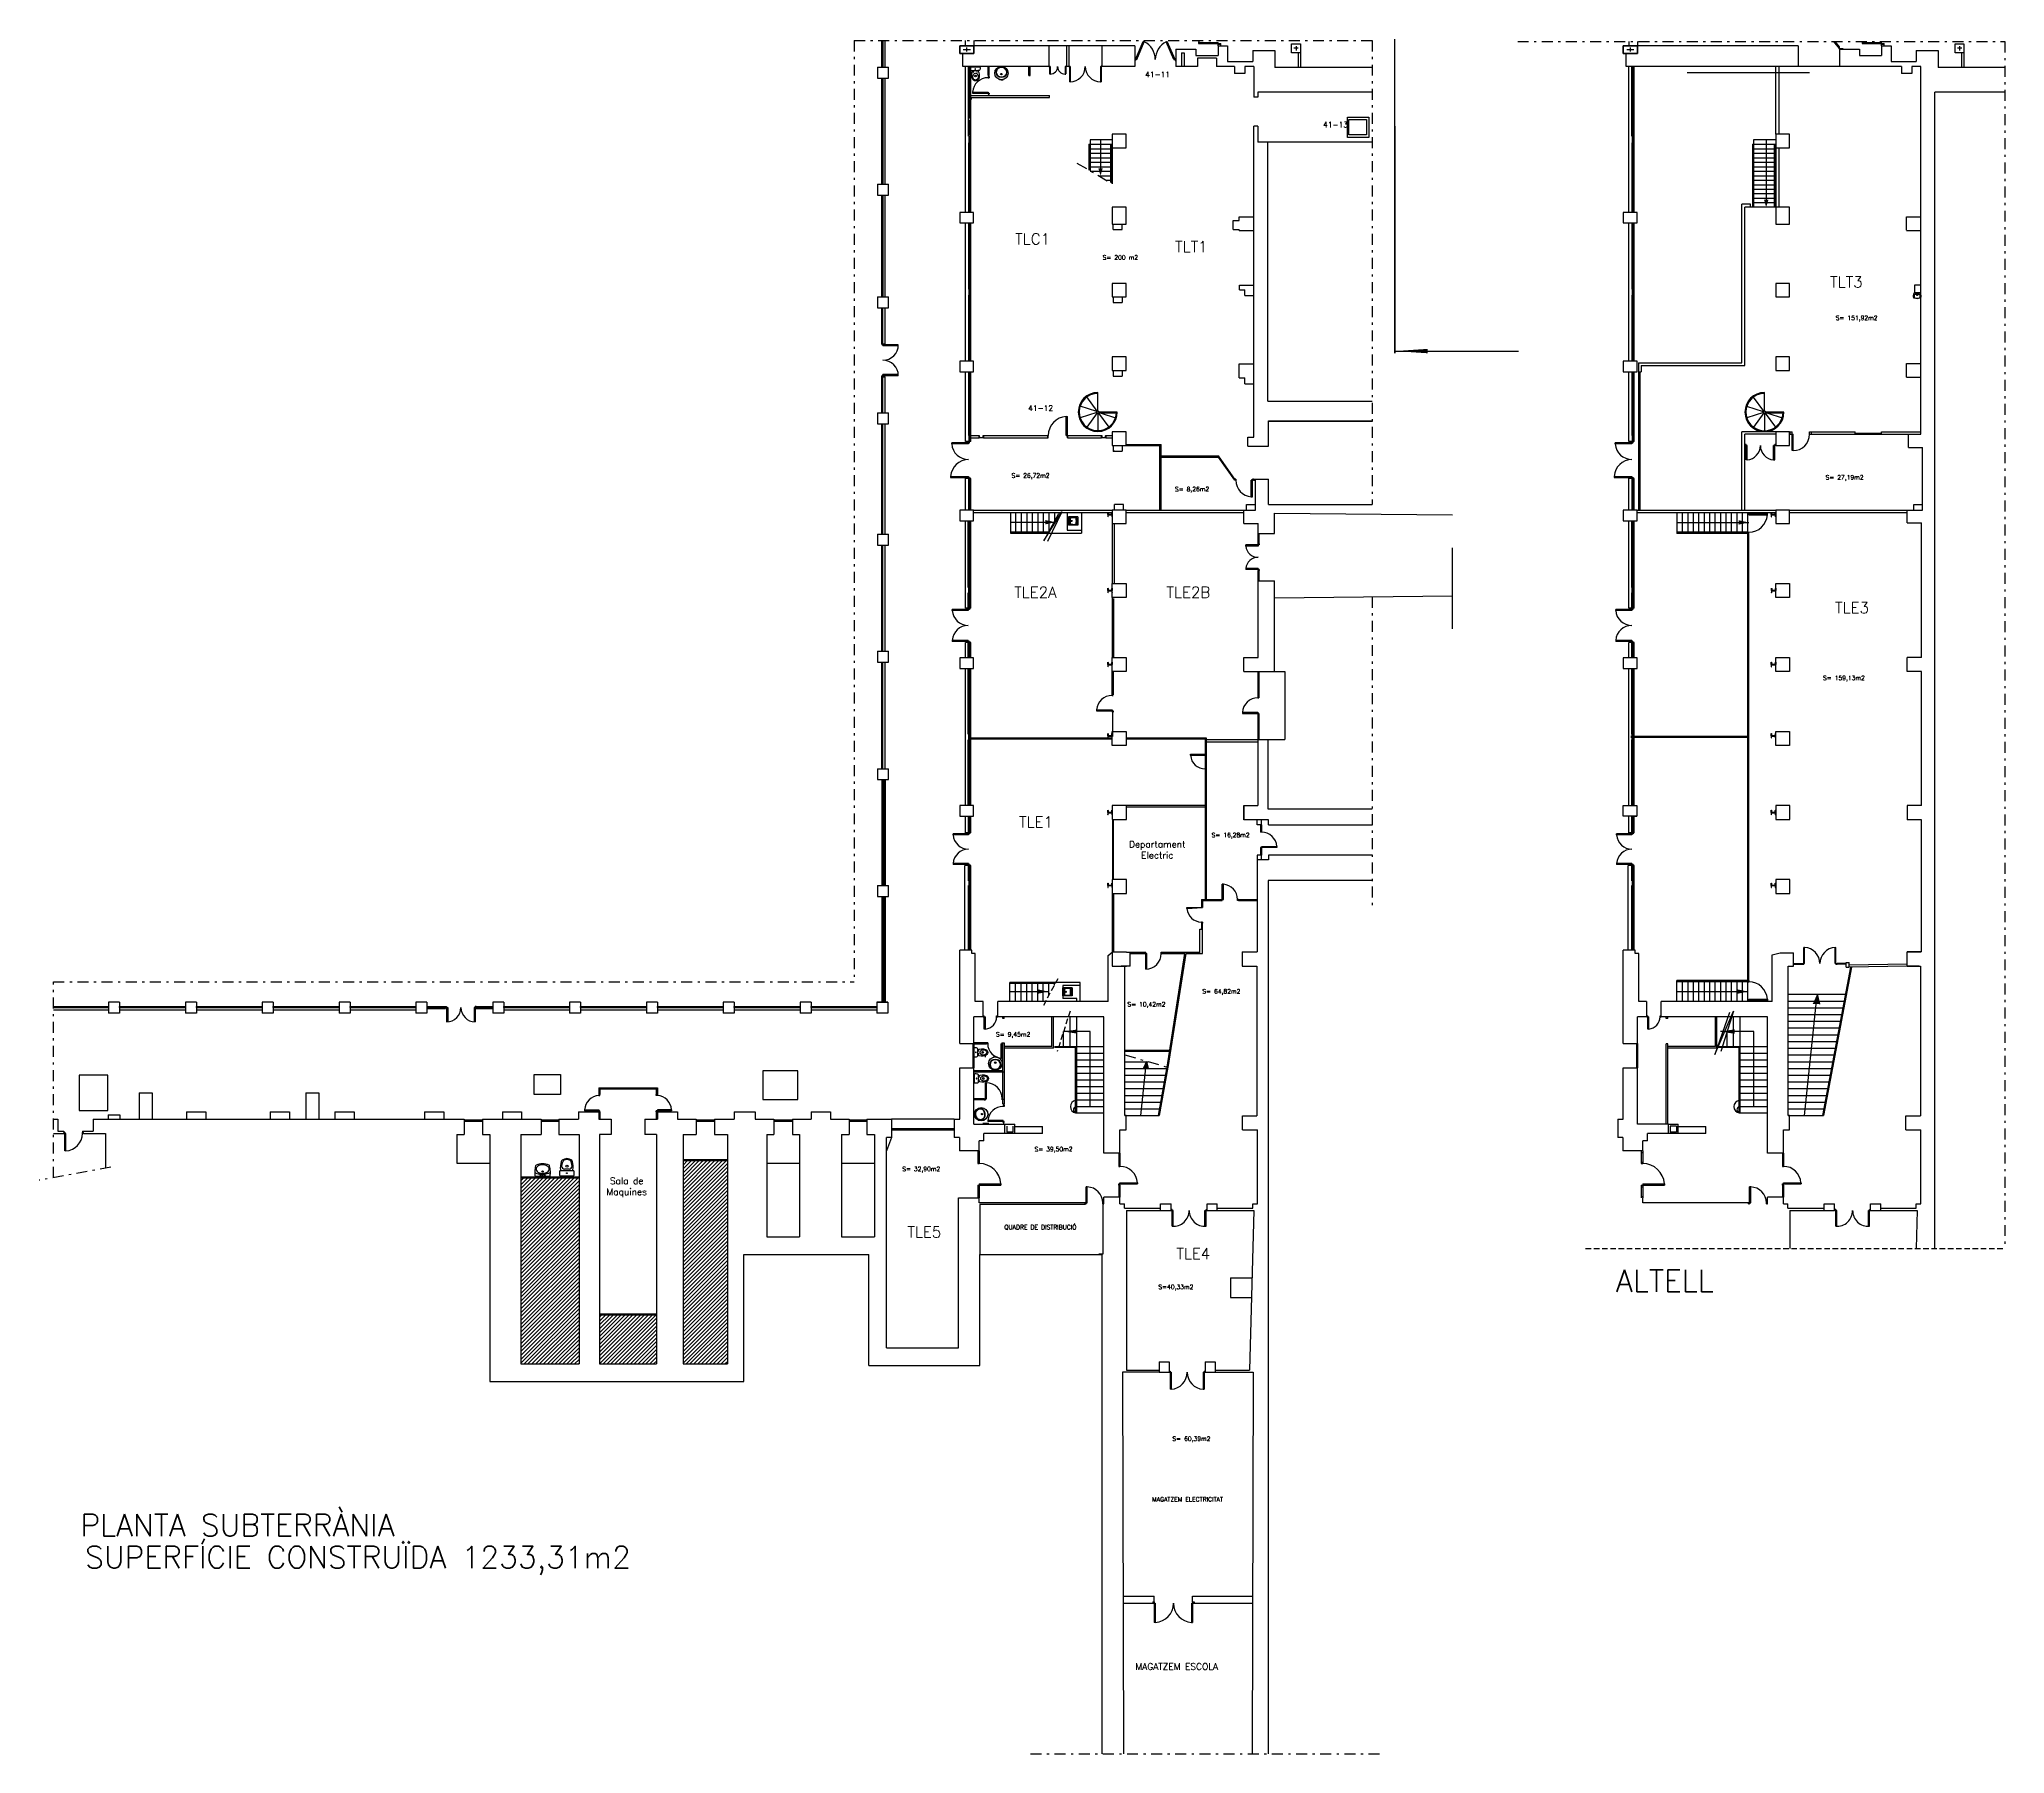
# Model space of a CAD drawing. Extents: x 546 to 754, y 37 to 203.
# Drawn here: x 546.4 to 635.9, y 124.8 to 202.9 of the extents above; entities that cross this region are included whole.
import ezdxf

# ---------------------------------------------------------------- set-up
doc = ezdxf.new("R2010")
doc.units = 0
doc.header["$MEASUREMENT"] = 0
for name, pattern in [('CONTINUA', [0]), ('PUNTOS', [0.25, 0, -0.25]), ('RAYITAS', [0.375, 0.25, -0.125]), ('TRAZO_Y_PUNTO', [1, 0.5, -0.25, 0, -0.25])]:
    doc.linetypes.add(name, pattern=pattern)
doc.layers.get('0').update_dxf_attribs({"linetype": 'CONTINUOUS'})
for name, color, linetype in [('BARANA', 4, 'CONTINUOUS'), ('ESCALERA', 4, 'CONTINUOUS'), ('MOBI', 7, 'CONTINUOUS'), ('MURO', 1, 'CONTINUOUS'), ('PILAR', 6, 'CONTINUOUS'), ('PORTA', 5, 'CONTINUOUS'), ('PUERTA', 5, 'CONTINUOUS'), ('SANITARIS', 4, 'CONTINUOUS'), ('SUP', 7, 'CONTINUOUS'), ('TABI', 3, 'CONTINUOUS'), ('TABIQUE', 3, 'CONTINUOUS'), ('VENTANA', 2, 'CONTINUOUS')]:
    doc.layers.add(name, color=color, linetype=linetype)
doc.styles.add('ROMANS8', font='simplex.shx')
doc.styles.add('SIMPLEX', font='simplex.shx')
doc.styles.get("Standard").update_dxf_attribs({"font": 'simplex.shx'})

# ---------------------------------------------------------------- blocks, each defined once
blk = doc.blocks.new('*X5')
at = {"color": 0}
for p, q in [((14.756, 28.721, 0.3), (16.971, 30.936, 0.3)), ((14.756, 28.898, 0.3), (16.794, 30.936, 0.3)), ((14.756, 29.075, 0.3), (16.617, 30.936, 0.3)), ((14.756, 29.251, 0.3), (16.44, 30.936, 0.3)), ((14.756, 29.428, 0.3), (16.264, 30.936, 0.3)), ((14.756, 29.605, 0.3), (16.087, 30.936, 0.3)), ((14.756, 29.782, 0.3), (15.91, 30.936, 0.3)), ((14.756, 29.958, 0.3), (15.733, 30.936, 0.3)), ((14.756, 30.135, 0.3), (15.556, 30.936, 0.3)), ((14.756, 30.312, 0.3), (15.38, 30.936, 0.3)), ((14.756, 30.489, 0.3), (15.203, 30.936, 0.3)), ((14.756, 30.666, 0.3), (15.026, 30.936, 0.3)), ((14.756, 30.842, 0.3), (14.849, 30.936, 0.3)), ((14.923, 28.712, 0.3), (17.147, 30.936, 0.3)), ((15.1, 28.712, 0.3), (17.324, 30.936, 0.3)), ((15.277, 28.712, 0.3), (17.356, 30.791, 0.3)), ((15.453, 28.712, 0.3), (17.356, 30.614, 0.3)), ((15.63, 28.712, 0.3), (17.356, 30.437, 0.3)), ((15.807, 28.712, 0.3), (17.356, 30.26, 0.3)), ((15.984, 28.712, 0.3), (17.356, 30.084, 0.3)), ((16.16, 28.712, 0.3), (17.356, 29.907, 0.3)), ((16.337, 28.712, 0.3), (17.356, 29.73, 0.3)), ((16.514, 28.712, 0.3), (17.356, 29.553, 0.3)), ((16.691, 28.712, 0.3), (17.356, 29.377, 0.3)), ((16.868, 28.712, 0.3), (17.356, 29.2, 0.3)), ((17.044, 28.712, 0.3), (17.356, 29.023, 0.3)), ((17.221, 28.712, 0.3), (17.356, 28.846, 0.3))]:
    blk.add_line(p, q, dxfattribs=at)
blk = doc.blocks.new('*X4')
at = {"color": 0}
for p, q in [((11.246, 34.58, 0.3), (13.851, 37.186, 0.3)), ((11.246, 34.757, 0.3), (13.675, 37.186, 0.3)), ((11.246, 34.934, 0.3), (13.498, 37.186, 0.3)), ((11.246, 35.111, 0.3), (13.321, 37.186, 0.3)), ((11.246, 35.287, 0.3), (13.144, 37.186, 0.3)), ((11.246, 35.464, 0.3), (12.968, 37.186, 0.3)), ((11.246, 35.641, 0.3), (12.791, 37.186, 0.3)), ((11.246, 35.818, 0.3), (12.614, 37.186, 0.3)), ((11.246, 35.994, 0.3), (12.437, 37.186, 0.3)), ((11.246, 36.171, 0.3), (12.261, 37.186, 0.3)), ((11.246, 36.348, 0.3), (12.084, 37.186, 0.3)), ((11.246, 36.525, 0.3), (11.907, 37.186, 0.3)), ((11.246, 36.702, 0.3), (11.73, 37.186, 0.3)), ((11.246, 36.878, 0.3), (11.553, 37.186, 0.3)), ((11.246, 37.055, 0.3), (11.377, 37.186, 0.3)), ((11.246, 34.403, 0.3), (13.896, 37.053, 0.3)), ((11.246, 34.227, 0.3), (13.896, 36.877, 0.3)), ((11.246, 34.05, 0.3), (13.896, 36.7, 0.3)), ((11.246, 33.873, 0.3), (13.896, 36.523, 0.3)), ((11.246, 33.696, 0.3), (13.896, 36.346, 0.3)), ((11.246, 33.52, 0.3), (13.896, 36.17, 0.3)), ((11.246, 33.343, 0.3), (13.896, 35.993, 0.3)), ((11.246, 33.166, 0.3), (13.896, 35.816, 0.3)), ((11.246, 32.989, 0.3), (13.896, 35.639, 0.3)), ((11.246, 32.812, 0.3), (13.896, 35.462, 0.3)), ((11.246, 32.636, 0.3), (13.896, 35.286, 0.3)), ((11.246, 32.459, 0.3), (13.896, 35.109, 0.3)), ((11.246, 32.282, 0.3), (13.896, 34.932, 0.3)), ((11.246, 32.105, 0.3), (13.896, 34.755, 0.3)), ((11.246, 31.929, 0.3), (13.896, 34.579, 0.3)), ((11.246, 31.752, 0.3), (13.896, 34.402, 0.3)), ((11.246, 31.575, 0.3), (13.896, 34.225, 0.3)), ((11.246, 31.398, 0.3), (13.896, 34.048, 0.3)), ((11.246, 31.221, 0.3), (13.896, 33.871, 0.3)), ((11.246, 31.045, 0.3), (13.896, 33.695, 0.3)), ((11.246, 30.868, 0.3), (13.896, 33.518, 0.3)), ((11.246, 30.691, 0.3), (13.896, 33.341, 0.3)), ((11.246, 30.514, 0.3), (13.896, 33.164, 0.3)), ((11.246, 30.338, 0.3), (13.896, 32.988, 0.3)), ((11.246, 30.161, 0.3), (13.896, 32.811, 0.3)), ((11.246, 29.984, 0.3), (13.896, 32.634, 0.3)), ((11.246, 29.807, 0.3), (13.896, 32.457, 0.3)), ((11.246, 29.63, 0.3), (13.896, 32.28, 0.3)), ((11.246, 29.454, 0.3), (13.896, 32.104, 0.3)), ((11.246, 29.277, 0.3), (13.896, 31.927, 0.3)), ((11.246, 29.1, 0.3), (13.896, 31.75, 0.3)), ((11.246, 28.923, 0.3), (13.896, 31.573, 0.3)), ((11.246, 28.747, 0.3), (13.896, 31.397, 0.3)), ((11.387, 28.712, 0.3), (13.896, 31.22, 0.3)), ((11.564, 28.712, 0.3), (13.896, 31.043, 0.3)), ((11.741, 28.712, 0.3), (13.896, 30.866, 0.3)), ((11.918, 28.712, 0.3), (13.896, 30.689, 0.3)), ((12.095, 28.712, 0.3), (13.896, 30.513, 0.3)), ((12.271, 28.712, 0.3), (13.896, 30.336, 0.3)), ((12.448, 28.712, 0.3), (13.896, 30.159, 0.3)), ((12.625, 28.712, 0.3), (13.896, 29.982, 0.3)), ((12.802, 28.712, 0.3), (13.896, 29.806, 0.3)), ((12.978, 28.712, 0.3), (13.896, 29.629, 0.3)), ((13.155, 28.712, 0.3), (13.896, 29.452, 0.3)), ((13.332, 28.712, 0.3), (13.896, 29.275, 0.3)), ((13.509, 28.712, 0.3), (13.896, 29.098, 0.3)), ((13.686, 28.712, 0.3), (13.896, 28.922, 0.3)), ((13.862, 28.712, 0.3), (13.896, 28.745, 0.3))]:
    blk.add_line(p, q, dxfattribs=at)
blk = doc.blocks.new('SANLH075')
blk.add_line((0.334, 0), (-0.334, 0))
at = {"linetype": 'CONTINUA'}
for points in [[(-0.328, -0.15, -0.046871), (-0.208, -0.115, -0.04674), (0, -0.095, -0.04674)], [(0.328, -0.15, 0.046871), (0.208, -0.115, 0.04674), (0, -0.095, 0.04674)]]:
    blk.add_lwpolyline(points, format="xyb", dxfattribs=at)
blk.add_lwpolyline([(0.3, -0.323, 0.143515), (0.279, -0.254, 0.107177), (0.212, -0.186, 0.078184), (0.119, -0.145, 0.065457), (0, -0.129, 0.065457), (-0.119, -0.145, 0.078184), (-0.212, -0.186, 0.107177), (-0.279, -0.254, 0.143515), (-0.3, -0.323, 0.143515), (-0.279, -0.392, 0.107177), (-0.212, -0.46, 0.078184), (-0.119, -0.501, 0.065457), (0, -0.516, 0.065457), (0.119, -0.501, 0.078184), (0.212, -0.46, 0.107177), (0.279, -0.392, 0.143515)], format="xyb", close=True, dxfattribs=at)
for centre, radius in [((-0.1, -0.053), 0.015), ((0, -0.21), 0.0334), ((0, -0.21), 0.023), ((0, -0.053), 0.0175), ((0.1, -0.053), 0.015)]:
    blk.add_circle(centre, radius, dxfattribs=at)
for centre, radius, start, end in [((1.262, -0.181), 1.616, 174.52731, 181.78909), ((0.773, -0.196), 1.126, 181.78909, 194.08569), ((-0.302, -0.031), 0.0444, 135.47064, 174.52731), ((-0.264, -0.458), 0.0565, 192.43434, 236.22421), ((0, 0.131), 0.702, 245.07531, 294.92469), ((0.264, -0.458), 0.0565, 303.77579, 347.56566), ((-0.773, -0.196), 1.126, 345.91431, 358.21091), ((0.302, -0.031), 0.0444, 5.47269, 44.52936), ((-1.262, -0.181), 1.616, 358.21091, 5.47269)]:
    blk.add_arc(centre, radius, start, end, dxfattribs=at)
blk = doc.blocks.new('SANIE060')
at = {"color": 0, "linetype": 'ByBlock'}
for p, q in [((0.299, 0), (-0.299, 0)), ((-0.322, -0.22), (-0.322, -0.023)), ((0.299, -0.243), (-0.299, -0.243)), ((-0.274, -0.242), (-0.289, -0.398)), ((0.274, -0.242), (0.289, -0.398)), ((0.322, -0.023), (0.322, -0.22))]:
    blk.add_line(p, q, dxfattribs=at)
at = {"linetype": 'CONTINUA'}
blk.add_line((-0.1, -0.303), (0.101, -0.303), dxfattribs=at)
at = {"color": 0, "linetype": 'ByBlock'}
for centre, radius in [((-0.001, -0.441), 0.0515), ((0, -0.122), 0.0172)]:
    blk.add_circle(centre, radius, dxfattribs=at)
for centre, radius, start, end in [((-0.299, -0.023), 0.0229, 90, 180), ((-0.299, -0.22), 0.0229, 180, 270), ((0.301, -0.435), 0.591, 176.3923, 207.8597), ((-0.1, -0.441), 0.137, 90, 183.4701), ((-0.1, -0.441), 0.137, 164.8252, 183.7181), ((0.334, -0.414), 0.572, 183.4701, 210.4521), ((0, -0.412), 0.372, 233.46087, 306.40529), ((-0.002, -0.357), 0.382, 245.67791, 295.21473), ((0.101, -0.441), 0.137, 356.5299, 90), ((-0.334, -0.414), 0.572, 329.54786, 356.52995), ((-0.301, -0.435), 0.591, 332.14029, 3.60769), ((0.1, -0.441), 0.137, 352.02759, 11.3377), ((0.299, -0.023), 0.0229, 0.00001, 90), ((0.299, -0.22), 0.0229, 270, 0.00001)]:
    blk.add_arc(centre, radius, start, end, dxfattribs=at)
blk = doc.blocks.new('*X6')
at = {"color": 0}
for p, q in [((18.856, 36.003, 0.3), (20.825, 37.972, 0.3)), ((18.856, 36.18, 0.3), (20.648, 37.972, 0.3)), ((18.856, 36.357, 0.3), (20.472, 37.972, 0.3)), ((18.856, 36.533, 0.3), (20.295, 37.972, 0.3)), ((18.856, 36.71, 0.3), (20.118, 37.972, 0.3)), ((18.856, 36.887, 0.3), (19.941, 37.972, 0.3)), ((18.856, 37.064, 0.3), (19.764, 37.972, 0.3)), ((18.856, 37.24, 0.3), (19.588, 37.972, 0.3)), ((18.856, 37.417, 0.3), (19.411, 37.972, 0.3)), ((18.856, 37.594, 0.3), (19.234, 37.972, 0.3)), ((18.856, 37.771, 0.3), (19.057, 37.972, 0.3)), ((18.856, 37.948, 0.3), (18.881, 37.972, 0.3)), ((18.856, 35.826, 0.3), (20.876, 37.846, 0.3)), ((18.856, 35.649, 0.3), (20.876, 37.669, 0.3)), ((18.856, 35.473, 0.3), (20.876, 37.493, 0.3)), ((18.856, 35.296, 0.3), (20.876, 37.316, 0.3)), ((18.856, 35.119, 0.3), (20.876, 37.139, 0.3)), ((18.856, 34.942, 0.3), (20.876, 36.962, 0.3)), ((18.856, 34.766, 0.3), (20.876, 36.786, 0.3)), ((18.856, 34.589, 0.3), (20.876, 36.609, 0.3)), ((18.856, 34.412, 0.3), (20.876, 36.432, 0.3)), ((18.856, 34.235, 0.3), (20.876, 36.255, 0.3)), ((18.856, 34.058, 0.3), (20.876, 36.078, 0.3)), ((18.856, 33.882, 0.3), (20.876, 35.902, 0.3)), ((18.856, 33.705, 0.3), (20.876, 35.725, 0.3)), ((18.856, 33.528, 0.3), (20.876, 35.548, 0.3)), ((18.856, 33.351, 0.3), (20.876, 35.371, 0.3)), ((18.856, 33.175, 0.3), (20.876, 35.195, 0.3)), ((18.856, 32.998, 0.3), (20.876, 35.018, 0.3)), ((18.856, 32.821, 0.3), (20.876, 34.841, 0.3)), ((18.856, 32.644, 0.3), (20.876, 34.664, 0.3)), ((18.856, 32.467, 0.3), (20.876, 34.487, 0.3)), ((18.856, 32.291, 0.3), (20.876, 34.311, 0.3)), ((18.856, 32.114, 0.3), (20.876, 34.134, 0.3)), ((18.856, 31.937, 0.3), (20.876, 33.957, 0.3)), ((18.856, 31.76, 0.3), (20.876, 33.78, 0.3)), ((18.856, 31.584, 0.3), (20.876, 33.604, 0.3)), ((18.856, 31.407, 0.3), (20.876, 33.427, 0.3)), ((18.856, 31.23, 0.3), (20.876, 33.25, 0.3)), ((18.856, 31.053, 0.3), (20.876, 33.073, 0.3)), ((18.856, 30.877, 0.3), (20.876, 32.897, 0.3)), ((18.856, 30.7, 0.3), (20.876, 32.72, 0.3)), ((18.856, 30.523, 0.3), (20.876, 32.543, 0.3)), ((18.856, 30.346, 0.3), (20.876, 32.366, 0.3)), ((18.856, 30.169, 0.3), (20.876, 32.189, 0.3)), ((18.856, 29.993, 0.3), (20.876, 32.013, 0.3)), ((18.856, 29.816, 0.3), (20.876, 31.836, 0.3)), ((18.856, 29.639, 0.3), (20.876, 31.659, 0.3)), ((18.856, 29.462, 0.3), (20.876, 31.482, 0.3)), ((18.856, 29.286, 0.3), (20.876, 31.306, 0.3)), ((18.856, 29.109, 0.3), (20.876, 31.129, 0.3)), ((18.856, 28.932, 0.3), (20.876, 30.952, 0.3)), ((18.856, 28.755, 0.3), (20.876, 30.775, 0.3)), ((18.989, 28.712, 0.3), (20.876, 30.598, 0.3)), ((19.166, 28.712, 0.3), (20.876, 30.422, 0.3)), ((19.342, 28.712, 0.3), (20.876, 30.245, 0.3)), ((19.519, 28.712, 0.3), (20.876, 30.068, 0.3)), ((19.696, 28.712, 0.3), (20.876, 29.891, 0.3)), ((19.873, 28.712, 0.3), (20.876, 29.715, 0.3)), ((20.05, 28.712, 0.3), (20.876, 29.538, 0.3)), ((20.226, 28.712, 0.3), (20.876, 29.361, 0.3)), ((20.403, 28.712, 0.3), (20.876, 29.184, 0.3)), ((20.58, 28.712, 0.3), (20.876, 29.007, 0.3)), ((20.757, 28.712, 0.3), (20.876, 28.831, 0.3))]:
    blk.add_line(p, q, dxfattribs=at)
blk = doc.blocks.new('PILAR')
for p, q in [((-0.5, 0.5), (-0.5, -0.5)), ((0.5, 0.5), (-0.5, 0.5)), ((-0.25, 0), (0.25, 0)), ((0, -0.25), (0, 0.25)), ((0.5, -0.5), (0.5, 0.5)), ((-0.5, -0.5), (0.5, -0.5))]:
    blk.add_line(p, q)
blk.add_3dface([(0.5, -0.5, 1), (-0.5, -0.5, 1), (-0.5, 0.5, 1), (0.5, 0.5, 1)])
blk = doc.blocks.new('012102')
for p in [(-0.15, -0.03), (0.15, -0.03)]:
    blk.add_line(p, (0, -0.03))
blk.add_lwpolyline([(0.22, 0, -0.356176), (0.24, -0.02), (0.27, -0.14, -0.119815), (0.27, -0.4, -0.294219), (0.23, -0.44, -0.064372), (0, -0.47, -0.064372), (-0.23, -0.44, -0.294219), (-0.27, -0.4, -0.119815), (-0.27, -0.14), (-0.24, -0.02, -0.356176), (-0.22, 0), (0, 0)], format="xyb", close=True)
at = {"linetype": 'PUNTOS'}
for centre in [(-0.1, -0.06), (0.1, -0.06)]:
    blk.add_circle(centre, 0.015, dxfattribs=at)
for centre, radius in [((0, -0.06), 0.0175), ((0, -0.19), 0.023)]:
    blk.add_circle(centre, radius)
for centre, radius, start, end in [((0.04, -0.28), 0.28, 161.6517, 198.3483), ((-0.17, -0.21), 0.06, 106.3491, 161.6517), ((-0.17, -0.35), 0.06, 198.3483, 253.6509), ((-0.15, -0.09), 0.067, 87.0352, 159.0483), ((-0.01, -0.76), 0.634, 89.3416, 106.3491), ((-0.01, 0.2), 0.634, 253.6509, 270.6584), ((0.01, -0.76), 0.634, 73.6509, 90.6584), ((0.01, 0.2), 0.634, 269.3416, 286.3491), ((0.15, -0.09), 0.067, 20.9517, 92.9648), ((0.17, -0.21), 0.06, 18.3483, 73.6509), ((0.17, -0.35), 0.06, 286.3491, 341.6517), ((-0.04, -0.28), 0.28, 341.6517, 18.3483)]:
    blk.add_arc(centre, radius, start, end)
blk = doc.blocks.new('UPN')
blk.add_lwpolyline([(0, 0), (0.0005, 0), (0.0005, 0.00002, 0.391021), (0.00046, 0.00007), (0.00014, 0.00009, -0.391021), (0.00006, 0.00018), (0.00006, 0.00082, -0.391021), (0.00014, 0.00091), (0.00046, 0.00093, 0.391021), (0.0005, 0.00098), (0.0005, 0.001), (0, 0.001), (0, 0)], format="xyb", close=True)
blk = doc.blocks.new('013105')
for p, q in [((-0.32, 0), (0.32, 0)), ((-0.32, -0.55), (-0.32, 0)), ((0.32, -0.55), (0.32, 0)), ((-0.32, -0.55), (0.32, -0.55)), ((-0.25, -0.07), (-0.25, -0.28)), ((-0.25, -0.48), (-0.25, -0.28)), ((-0.24, -0.07), (-0.24, -0.28)), ((-0.24, -0.48), (-0.24, -0.28)), ((0.04, -0.02), (-0.2, -0.02)), ((0.04, -0.03), (-0.2, -0.03)), ((0.04, -0.52), (-0.2, -0.52)), ((0.04, -0.53), (-0.2, -0.53)), ((0.04, -0.02), (0.2, -0.02)), ((0.04, -0.03), (0.2, -0.03)), ((0.04, -0.52), (0.2, -0.52)), ((0.04, -0.53), (0.2, -0.53)), ((0.24, -0.07), (0.24, -0.28)), ((0.24, -0.48), (0.24, -0.28)), ((0.25, -0.07), (0.25, -0.28)), ((0.25, -0.48), (0.25, -0.28))]:
    blk.add_line(p, q)
for centre, radius in [((0.11, -0.28), 0.0418), ((0.11, -0.28), 0.0303), ((0.21, -0.07), 0.0209)]:
    blk.add_circle(centre, radius)
for centre, radius, start, end in [((-0.2, -0.07), 0.044, 90, 180), ((-0.2, -0.48), 0.044, 180, 270), ((-0.2, -0.07), 0.033, 90, 180), ((-0.2, -0.48), 0.033, 180, 270), ((0.61, -0.28), 0.825, 169.6188, 180), ((0.61, -0.28), 0.825, 180, 190.3812), ((-0.12, -0.14), 0.0825, 97.23, 169.6188), ((-0.12, -0.41), 0.0825, 190.3812, 262.77), ((0.02, -1.77), 1.72, 89.9987, 95.0083), ((0.02, 1.22), 1.72, 264.9917, 270.0013), ((0.02, -0.88), 0.825, 82.77, 90), ((0.02, 0.33), 0.825, 270, 277.23), ((0.11, -0.14), 0.0825, 10.3812, 82.77), ((0.11, -0.41), 0.0825, 277.23, 349.6188), ((0.2, -0.07), 0.044, 0, 90), ((0.2, -0.07), 0.033, 0, 90), ((-0.62, -0.28), 0.825, 0, 10.3812), ((-0.62, -0.28), 0.825, 349.6188, 0), ((0.2, -0.48), 0.044, 270, 0), ((0.2, -0.48), 0.033, 270, 0)]:
    blk.add_arc(centre, radius, start, end)
blk = doc.blocks.new('SANLB060')
at = {"color": 0, "linetype": 'ByBlock'}
for p, q in [((0, 0), (-0.079, 0)), ((-0.079, 0), (-0.079, -0.022)), ((0, 0), (0.079, 0)), ((0.079, 0), (0.08, 0)), ((0.079, 0), (0.079, -0.022))]:
    blk.add_line(p, q, dxfattribs=at)
for points in [[(0, -0.122), (-0.102, -0.139, 0.094786), (-0.187, -0.19, 0.10165), (-0.25, -0.275), (-0.266, -0.359), (-0.247, -0.449, 0.10165), (-0.191, -0.529, 0.094786), (-0.107, -0.582), (-0.005, -0.601), (0.097, -0.584, 0.094786), (0.182, -0.533, 0.10165), (0.24, -0.455), (0.261, -0.364), (0.242, -0.273, 0.10165), (0.185, -0.194, 0.094786), (0.102, -0.141)], [(0, -0.136), (-0.092, -0.152, 0.094786), (-0.168, -0.198, 0.10165), (-0.225, -0.274), (-0.239, -0.349), (-0.223, -0.431, 0.10165), (-0.172, -0.503, 0.094786), (-0.096, -0.55), (-0.005, -0.568), (0.087, -0.552, 0.094786), (0.164, -0.507, 0.10165), (0.216, -0.436), (0.235, -0.355), (0.218, -0.273, 0.10165), (0.167, -0.201, 0.094786), (0.092, -0.154)]]:
    blk.add_lwpolyline(points, format="xyb", close=True, dxfattribs=at)
for centre, radius in [((-0.001, -0.312), 0.306), ((0, -0.267), 0.0347)]:
    blk.add_circle(centre, radius, dxfattribs=at)
blk = doc.blocks.new('SANIA045')
blk.add_lwpolyline([(-0.176, -0.001, 0.467994), (-0.22, -0.062), (-0.219, -0.11, 0.362266), (-0.177, -0.168, 0.003061), (-0.12, -0.17, 0.200943), (-0.14, -0.545, 0.287945), (0, -0.64, 0.345667), (0.15, -0.513, 0.183095), (0.12, -0.17, 0.003061), (0.177, -0.168, 0.362197), (0.219, -0.11), (0.22, -0.062, 0.467968), (0.176, -0.001), (0, 0), (-0.176, -0.001)], format="xyb", close=True)
for centre, radius in [((-0.077, -0.228), 0.01), ((0, -0.101), 0.015), ((0, -0.101), 0.015), ((0.077, -0.228), 0.01)]:
    blk.add_circle(centre, radius)
for centre, radius, start, end in [((0.056, -0.442), 0.179, 137.91569, 221.65809), ((0.048, 4.524), 4.697, 267.94695, 269.41067), ((0.003, -0.483), 0.113, 224.11573, 268.6031), ((0.004, -0.404), 0.115, 91.74369, 134.61767), ((-0.007, -0.416), 0.0338, 116.44388, 162.07128), ((0.004, -0.409), 0.0434, 175.64218, 265.23742), ((0.012, -0.499), 0.118, 95.66462, 106.85147), ((-0.048, 4.524), 4.697, 270.58933, 272.05306), ((-0.004, -0.404), 0.115, 45.38233, 88.25631), ((-0.012, -0.499), 0.118, 73.14853, 84.33538), ((-0.004, -0.409), 0.0434, 274.76258, 4.35782), ((-0.003, -0.483), 0.113, 271.3969, 315.88427), ((0.007, -0.416), 0.0338, 17.92873, 63.55612), ((-0.056, -0.442), 0.179, 318.34191, 42.08431)]:
    blk.add_arc(centre, radius, start, end)
blk.add_attdef('CODIGO', (-0.009, -0.013), '', height=0.000001)

msp = doc.modelspace()

# ---------------------------------------------------------------- hatches: boundary and pattern name
at = {"layer": 'ESCALERA'}
for points in [[(627.192, 158.944), (627.505, 158.944), (627.388, 159.39)], [(596.716, 156.023), (596.919, 156.003), (596.851, 156.335)]]:
    msp.add_hatch(color=256, dxfattribs=at).paths.add_polyline_path(points)

# ---------------------------------------------------------------- linework, layer by layer
at = {"linetype": 'TRAZO_Y_PUNTO'}
for p, q in [((583.53, 202.83), (607.126, 202.83)), ((583.53, 202.83), (583.53, 159.952)), ((607.126, 202.83), (607.126, 181.7)), ((613.752, 202.78), (635.936, 202.78)), ((635.936, 202.78), (635.936, 147.805)), ((593.677, 197.248), (595.286, 196.309)), ((607.126, 177.497), (607.126, 163.311)), ((547.053, 159.952), (583.53, 159.952)), ((547.053, 151.036), (547.053, 159.952)), ((549.678, 151.522), (546.413, 150.917)), ((591.558, 124.8), (607.699, 124.8))]:
    msp.add_line(p, q, dxfattribs=at)
for p, q in [((621.469, 201.375), (627.051, 201.375)), ((608.152, 188.685), (613.793, 188.685))]:
    msp.add_line(p, q)
at = {"color": 7, "linetype": 'RAYITAS'}
msp.add_line((616.848, 147.805), (635.936, 147.805), dxfattribs=at)
msp.add_lwpolyline([(608.152, 188.685, 0, 0.2, 0), (609.652, 188.685, 0.2, 0.2, 0)], format="xyseb")
at = {"layer": 'BARANA'}
for p, q in [((619.259, 187.74), (619.259, 181.44)), ((619.309, 187.74), (619.309, 181.44))]:
    msp.add_line(p, q, dxfattribs=at)
at = {"layer": 'ESCALERA'}
for p, q in [((594.222, 198.108), (595.282, 198.108)), ((594.222, 198.108), (594.222, 196.93)), ((594.272, 197.903), (595.282, 197.903)), ((594.277, 198.313), (594.277, 196.898)), ((595.282, 198.313), (594.277, 198.313)), ((594.752, 198.313), (594.752, 197.01)), ((595.202, 198.108), (595.282, 198.108)), ((595.202, 198.108), (595.202, 196.358)), ((595.282, 198.058), (595.252, 198.058)), ((595.252, 198.058), (595.252, 196.329)), ((595.282, 197.94), (595.282, 196.312)), ((624.449, 198.108), (624.449, 195.24)), ((624.449, 198.108), (625.509, 198.108)), ((624.499, 198.313), (624.499, 195.24)), ((625.509, 198.313), (624.499, 198.313)), ((624.499, 197.903), (625.509, 197.903)), ((625.072, 198.313), (625.072, 195.576)), ((625.429, 198.108), (625.429, 195.24)), ((625.429, 198.108), (625.509, 198.108)), ((625.479, 198.058), (625.479, 195.24)), ((625.509, 198.058), (625.479, 198.058)), ((625.509, 197.94), (625.509, 195.24)), ((594.272, 197.698), (595.281, 197.698)), ((594.272, 197.493), (595.281, 197.493)), ((594.272, 197.289), (595.281, 197.289)), ((594.272, 197.084), (595.281, 197.084)), ((624.499, 197.698), (625.509, 197.698)), ((624.499, 197.493), (625.508, 197.493)), ((624.499, 197.289), (625.508, 197.289)), ((624.499, 197.084), (625.508, 197.084)), ((594.272, 196.879), (595.28, 196.879)), ((594.661, 196.674), (595.28, 196.674)), ((595.012, 196.469), (595.28, 196.469)), ((624.499, 196.879), (625.508, 196.879)), ((624.499, 196.674), (625.508, 196.674)), ((624.499, 196.469), (625.508, 196.469)), ((624.499, 196.264), (625.507, 196.264)), ((624.499, 196.059), (625.507, 196.059)), ((625.509, 195.24), (624.364, 195.24)), ((624.499, 195.855), (625.507, 195.855)), ((624.499, 195.65), (625.507, 195.65)), ((624.499, 195.445), (625.507, 195.445)), ((594.597, 185.951), (594.128, 186.596)), ((594.627, 185.96), (594.627, 186.799)), ((624.963, 185.947), (624.494, 186.592)), ((624.993, 185.956), (624.993, 186.795)), ((594.579, 185.926), (593.82, 186.172)), ((594.579, 185.895), (593.82, 185.648)), ((594.597, 185.87), (594.128, 185.224)), ((595.473, 185.86), (594.627, 185.86)), ((594.627, 185.86), (594.627, 185.062)), ((594.663, 185.86), (595.125, 185.224)), ((595.515, 185.91), (594.677, 185.91)), ((594.781, 185.86), (595.433, 185.648)), ((624.945, 185.922), (624.186, 186.168)), ((624.945, 185.891), (624.186, 185.644)), ((624.963, 185.866), (624.494, 185.22)), ((624.993, 185.856), (624.993, 185.058)), ((625.839, 185.856), (624.993, 185.856)), ((625.029, 185.856), (625.491, 185.22)), ((625.881, 185.906), (625.043, 185.906)), ((625.146, 185.856), (625.799, 185.644)), ((590.647, 181.34), (590.647, 180.39)), ((590.647, 181.34), (590.647, 180.39)), ((590.647, 180.89), (592.699, 180.89)), ((590.899, 180.44), (590.899, 181.34)), ((591.151, 180.44), (591.151, 181.34)), ((591.404, 180.44), (591.404, 181.34)), ((591.656, 180.44), (591.656, 181.34)), ((591.908, 180.44), (591.908, 181.34)), ((592.161, 180.44), (592.161, 181.34)), ((592.167, 180.04), (592.991, 181.356)), ((592.834, 181.27), (592.167, 180.04)), ((592.991, 181.356), (592.331, 180.019)), ((592.413, 180.494), (592.413, 181.34)), ((592.665, 180.835), (592.665, 181.34)), ((592.918, 181.239), (592.918, 181.34)), ((620.999, 181.34), (620.999, 180.38)), ((620.999, 181.33), (620.999, 180.38)), ((620.999, 180.88), (624.279, 180.88)), ((621.248, 181.34), (621.248, 180.43)), ((621.496, 181.34), (621.496, 180.43)), ((621.745, 181.34), (621.745, 180.43)), ((621.993, 181.34), (621.993, 180.43)), ((622.241, 181.34), (622.241, 180.43)), ((622.49, 181.34), (622.49, 180.43)), ((622.738, 181.34), (622.738, 180.43)), ((622.987, 181.34), (622.987, 180.43)), ((623.235, 181.34), (623.235, 180.43)), ((623.484, 181.34), (623.484, 180.43)), ((623.732, 181.34), (623.732, 180.43)), ((623.981, 181.34), (623.981, 180.43)), ((624.229, 180.43), (624.229, 181.34)), ((592.384, 180.44), (590.647, 180.44)), ((592.368, 180.41), (590.647, 180.41)), ((590.899, 180.39), (590.899, 180.41)), ((591.151, 180.39), (591.151, 180.41)), ((591.404, 180.39), (591.404, 180.41)), ((591.656, 180.39), (591.656, 180.41)), ((591.908, 180.39), (591.908, 180.41)), ((592.161, 180.39), (592.161, 180.41)), ((624.229, 180.43), (620.999, 180.43)), ((624.229, 180.38), (620.999, 180.38)), ((599.577, 170.99), (601.917, 170.99)), ((599.577, 170.89), (601.917, 170.89)), ((628.908, 160.621), (627.638, 153.863)), ((628.959, 160.622), (627.689, 153.863)), ((592.689, 159.883), (590.617, 159.883)), ((590.617, 159.063), (590.617, 159.883)), ((590.617, 159.513), (592.383, 159.513)), ((590.869, 159.883), (590.869, 159.063)), ((591.121, 159.883), (591.121, 159.063)), ((591.374, 159.883), (591.374, 159.063)), ((591.626, 159.883), (591.626, 159.063)), ((591.878, 159.883), (591.878, 159.063)), ((592.131, 159.883), (592.131, 159.063)), ((592.383, 159.883), (592.383, 159.317)), ((592.635, 159.883), (592.635, 159.783)), ((624.229, 160.013), (620.999, 160.013)), ((620.999, 159.063), (620.999, 160.013)), ((624.229, 159.963), (620.999, 159.963)), ((620.999, 159.063), (620.999, 159.883)), ((620.999, 159.513), (624.229, 159.513)), ((620.999, 159.513), (622.765, 159.513)), ((621.248, 159.963), (621.248, 159.063)), ((621.496, 159.963), (621.496, 159.063)), ((621.745, 159.963), (621.745, 159.063)), ((621.993, 159.963), (621.993, 159.063)), ((622.241, 159.963), (622.241, 159.063)), ((622.49, 159.963), (622.49, 159.063)), ((622.738, 159.963), (622.738, 159.063)), ((622.987, 159.963), (622.987, 159.063)), ((623.235, 159.963), (623.235, 159.063)), ((623.484, 159.963), (623.484, 159.063)), ((623.732, 159.963), (623.732, 159.063)), ((623.981, 159.963), (623.981, 159.063)), ((624.229, 159.113), (624.229, 159.963)), ((626.079, 159.39), (628.677, 159.39)), ((627.388, 159.39), (627.505, 158.944)), ((622.727, 156.647), (623.586, 158.623)), ((623.403, 158.559), (622.727, 156.647)), ((623.586, 158.623), (623.002, 156.785)), ((626.079, 159.082), (627.252, 159.082)), ((626.079, 158.776), (628.561, 158.776)), ((626.079, 158.47), (628.504, 158.47)), ((626.816, 153.863), (627.342, 158.944)), ((627.469, 159.082), (628.619, 159.082)), ((593.067, 157.018), (593.067, 157.688)), ((594.287, 157.691), (593.068, 157.691)), ((593.367, 157.018), (593.367, 158.363)), ((593.667, 157.018), (593.667, 158.363)), ((594.287, 154.273), (594.287, 157.691)), ((624.509, 157.691), (622.989, 157.691)), ((623.289, 157.018), (623.289, 157.688)), ((623.589, 157.018), (623.589, 158.363)), ((623.889, 157.018), (623.889, 158.363)), ((624.509, 154.273), (624.509, 157.691)), ((626.079, 158.162), (628.446, 158.162)), ((626.079, 157.854), (628.388, 157.854)), ((592.657, 157.018), (594.907, 157.018)), ((593.617, 156.968), (592.657, 156.968)), ((593.617, 153.987), (593.617, 156.968)), ((593.667, 153.987), (593.667, 157.018)), ((593.667, 156.713), (594.907, 156.713)), ((622.879, 157.018), (625.129, 157.018)), ((623.839, 156.968), (622.879, 156.968)), ((623.839, 153.987), (623.839, 156.968)), ((623.889, 153.987), (623.889, 157.018)), ((623.889, 156.713), (625.129, 156.713)), ((626.079, 157.548), (628.331, 157.548)), ((626.079, 157.241), (628.273, 157.241)), ((626.079, 156.933), (628.215, 156.933)), ((593.667, 156.408), (594.907, 156.408)), ((593.667, 156.103), (594.907, 156.103)), ((593.667, 155.798), (594.907, 155.798)), ((595.857, 156.319), (596.925, 156.319)), ((595.857, 156.013), (597.759, 156.013)), ((596.594, 153.863), (596.849, 156.331)), ((596.851, 156.335), (596.716, 156.023)), ((596.716, 156.023), (596.919, 156.003)), ((596.851, 156.335), (596.919, 156.003)), ((597.77, 156.077), (597.377, 153.863)), ((597.813, 156.065), (597.428, 153.863)), ((623.889, 156.408), (625.129, 156.408)), ((623.889, 156.103), (625.129, 156.103)), ((623.889, 155.798), (625.129, 155.798)), ((626.079, 156.625), (628.157, 156.625)), ((626.079, 156.319), (628.1, 156.319)), ((626.079, 156.013), (628.042, 156.013)), ((593.667, 155.493), (594.907, 155.493)), ((593.667, 155.188), (594.907, 155.188)), ((593.667, 154.883), (594.907, 154.883)), ((595.857, 155.705), (597.704, 155.705)), ((595.857, 155.398), (597.65, 155.398)), ((595.857, 155.091), (597.595, 155.091)), ((623.889, 155.493), (625.129, 155.493)), ((623.889, 155.188), (625.129, 155.188)), ((623.889, 154.883), (625.129, 154.883)), ((626.079, 155.705), (627.984, 155.705)), ((626.079, 155.398), (627.927, 155.398)), ((626.079, 155.091), (627.869, 155.091)), ((593.617, 153.987), (594.907, 153.987)), ((593.667, 154.578), (594.907, 154.578)), ((593.667, 154.273), (594.907, 154.273)), ((595.857, 154.784), (597.541, 154.784)), ((595.857, 154.477), (597.486, 154.477)), ((595.857, 154.17), (597.431, 154.17)), ((623.839, 153.987), (625.129, 153.987)), ((623.889, 154.578), (625.129, 154.578)), ((623.889, 154.273), (625.129, 154.273)), ((626.079, 154.784), (627.811, 154.784)), ((626.079, 154.477), (627.754, 154.477)), ((626.079, 154.17), (627.696, 154.17)), ((588.087, 153.7), (585.237, 153.7)), ((595.857, 153.863), (597.428, 153.863)), ((626.079, 153.863), (627.689, 153.863))]:
    msp.add_line(p, q, dxfattribs=at)
at = {"layer": 'ESCALERA', "linetype": 'RAYITAS'}
for p, q in [((592.804, 160.094), (592.137, 158.864)), ((593.364, 158.623), (592.78, 156.785))]:
    msp.add_line(p, q, dxfattribs=at)
at = {"layer": 'ESCALERA', "linetype": 'TRAZO_Y_PUNTO'}
msp.add_line((595.857, 156.625), (597.92, 156.034), dxfattribs=at)
at = {"layer": 'ESCALERA'}
for points in [[(594.752, 196.674, 0, 0.2, 0), (594.752, 197.01, 0.2, 0.2, 0)], [(625.072, 195.24, 0, 0.2, 0), (625.072, 195.576, 0.2, 0.2, 0)], [(592.699, 180.89, 0, 0.2, 0), (592.232, 180.89, 0.2, 0.2, 0)], [(624.279, 180.88, 0, 0.2, 0), (623.812, 180.88, 0.2, 0.2, 0)], [(592.365, 159.513, 0, 0.2, 0), (591.898, 159.513, 0.2, 0.2, 0)], [(624.229, 159.513, 0, 0.2, 0), (623.762, 159.513, 0.2, 0.2, 0)], [(593.068, 157.691, 0, 0.179, 0), (593.663, 157.691, 0.179, 0.179, 0)], [(622.967, 157.691, 0, 0.2, 0), (623.633, 157.691, 0.2, 0.2, 0)]]:
    msp.add_lwpolyline(points, format="xyseb", dxfattribs=at)
for centre in [(594.627, 185.91), (624.993, 185.906)]:
    msp.add_circle(centre, 0.05, dxfattribs=at)
for centre, radius, start, end in [((594.627, 185.91), 0.889, 90, 360), ((594.627, 185.91), 0.848, 90, 356.62011), ((624.993, 185.906), 0.889, 90, 360), ((624.993, 185.906), 0.848, 90, 356.62011), ((593.667, 154.273), 0.29, 99.91455, 260.08545), ((593.667, 154.126), 0.148, 109.79197, 249.02533), ((623.889, 154.273), 0.29, 99.91455, 260.08545), ((623.889, 154.126), 0.148, 109.79197, 249.02533)]:
    msp.add_arc(centre, radius, start, end, dxfattribs=at)
at = {"layer": 'MOBI'}
for points in [[(579.367, 155.9), (579.367, 154.6), (580.967, 154.6), (580.967, 155.9)], [(548.229, 155.7), (548.229, 154.1), (549.529, 154.1), (549.529, 155.7)], [(570.147, 155.73), (570.147, 154.83), (568.947, 154.83), (568.947, 155.73)]]:
    msp.add_lwpolyline(points, close=True, dxfattribs=at)
at = {"layer": 'MURO'}
for p, q in [((588.587, 202.83), (588.587, 202.595)), ((588.987, 202.83), (588.987, 202.595)), ((596.287, 202.595), (588.987, 202.595)), ((596.287, 202.595), (588.987, 202.595)), ((596.307, 202.595), (588.987, 202.595)), ((592.397, 202.595), (592.397, 201.645)), ((593.197, 202.595), (593.197, 201.645)), ((593.307, 202.595), (593.307, 201.645)), ((594.807, 202.595), (594.807, 201.645)), ((596.307, 202.595), (596.307, 201.645)), ((598.187, 202.435), (598.187, 201.645)), ((598.187, 202.435), (599.097, 202.435)), ((598.187, 202.435), (599.097, 202.435)), ((599.097, 202.435), (599.097, 202.155)), ((599.097, 202.435), (599.097, 202.155)), ((600.107, 202.585), (600.537, 202.585)), ((600.107, 202.585), (600.107, 202.155)), ((600.107, 202.585), (600.537, 202.585)), ((600.107, 202.585), (600.107, 202.155)), ((600.537, 202.585), (600.537, 201.875)), ((600.537, 202.585), (600.537, 201.875)), ((601.687, 202.375), (602.687, 202.375)), ((601.687, 202.375), (601.687, 201.875)), ((601.687, 202.375), (602.687, 202.375)), ((601.687, 202.375), (601.687, 201.875)), ((602.687, 202.375), (602.687, 201.595)), ((602.687, 202.375), (602.687, 201.595)), ((618.809, 202.78), (618.809, 202.595)), ((619.209, 202.78), (619.209, 202.595)), ((626.509, 202.595), (619.209, 202.595)), ((626.529, 202.595), (619.209, 202.595)), ((626.509, 202.595), (619.209, 202.595)), ((626.509, 202.595), (619.209, 202.595)), ((626.529, 202.595), (626.529, 201.645)), ((628.409, 202.435), (629.319, 202.435)), ((628.409, 202.435), (629.319, 202.435)), ((628.409, 202.435), (628.409, 201.645)), ((629.319, 202.435), (629.319, 202.155)), ((629.319, 202.435), (629.319, 202.155)), ((630.329, 202.585), (630.329, 202.155)), ((630.329, 202.585), (630.759, 202.585)), ((630.329, 202.585), (630.329, 202.155)), ((630.329, 202.585), (630.759, 202.585)), ((630.759, 202.585), (630.759, 201.875)), ((630.759, 202.585), (630.759, 201.875)), ((631.909, 202.375), (631.909, 201.875)), ((631.909, 202.375), (632.909, 202.375)), ((631.909, 202.375), (631.909, 201.875)), ((631.909, 202.375), (632.909, 202.375)), ((632.909, 202.375), (632.909, 201.595)), ((632.909, 202.375), (632.909, 201.595)), ((588.477, 201.645), (588.477, 202.245)), ((592.397, 201.645), (588.477, 201.645)), ((588.597, 195), (588.597, 201.645)), ((588.837, 195), (588.837, 201.645)), ((593.307, 201.645), (593.197, 201.645)), ((596.307, 201.645), (594.807, 201.645)), ((599.167, 201.645), (598.187, 201.645)), ((598.437, 202.275), (598.437, 201.645)), ((598.437, 202.275), (598.567, 202.275)), ((598.567, 202.275), (598.567, 201.645)), ((599.097, 202.155), (600.107, 202.155)), ((599.097, 202.155), (600.107, 202.155)), ((599.167, 202.025), (599.167, 201.645)), ((600.027, 202.025), (599.167, 202.025)), ((600.027, 202.025), (600.027, 201.645)), ((600.847, 201.645), (600.027, 201.645)), ((600.537, 201.875), (601.687, 201.875)), ((600.537, 201.875), (601.687, 201.875)), ((600.847, 201.645), (600.847, 201.325)), ((601.737, 201.645), (601.327, 201.645)), ((601.327, 201.645), (601.327, 201.325)), ((601.737, 201.645), (601.737, 200.245)), ((605.417, 201.595), (602.687, 201.595)), ((607.126, 201.595), (602.687, 201.595)), ((618.699, 201.645), (618.699, 202.245)), ((631.229, 201.645), (618.699, 201.645)), ((618.819, 195), (618.819, 201.645)), ((619.059, 195), (619.059, 201.645)), ((629.319, 202.155), (630.329, 202.155)), ((629.319, 202.155), (630.329, 202.155)), ((630.759, 201.875), (631.909, 201.875)), ((630.759, 201.875), (631.909, 201.875)), ((631.229, 201.645), (631.229, 201.325)), ((631.709, 201.645), (631.709, 201.325)), ((632.119, 201.645), (631.709, 201.645)), ((632.119, 184.9), (632.119, 201.645)), ((635.936, 201.595), (632.909, 201.595)), ((635.639, 201.595), (632.909, 201.595)), ((601.327, 201.325), (600.847, 201.325)), ((631.709, 201.325), (631.229, 201.325)), ((601.917, 200.245), (601.737, 200.245)), ((601.917, 200.475), (601.917, 200.245)), ((607.126, 200.475), (601.917, 200.475)), ((632.759, 147.805), (632.759, 200.475)), ((635.936, 200.475), (632.759, 200.475)), ((601.917, 198.925), (601.727, 198.925)), ((601.727, 184.76), (601.727, 198.925)), ((601.917, 198.925), (601.917, 198.205)), ((608.152, 198.925), (608.152, 188.585)), ((588.787, 198.473), (588.737, 198.473)), ((588.787, 198.173), (588.737, 198.173)), ((588.787, 198.173), (588.737, 198.173)), ((588.747, 198.473), (588.747, 198.173)), ((588.777, 198.443), (588.747, 198.443)), ((588.777, 198.203), (588.747, 198.203)), ((588.777, 198.473), (588.777, 198.173)), ((595.912, 198.56), (595.287, 198.56)), ((595.287, 198.56), (595.287, 197.94)), ((595.287, 197.94), (595.912, 197.94)), ((595.912, 197.94), (595.912, 198.56)), ((607.126, 198.205), (601.917, 198.205)), ((602.367, 186.41), (602.367, 198.205)), ((619.009, 198.473), (618.959, 198.473)), ((619.009, 198.173), (618.959, 198.173)), ((619.009, 198.173), (618.959, 198.173)), ((618.969, 198.473), (618.969, 198.173)), ((618.999, 198.443), (618.969, 198.443)), ((618.999, 198.203), (618.969, 198.203)), ((618.999, 198.473), (618.999, 198.173)), ((588.597, 188.22), (588.597, 194.52)), ((588.837, 188.22), (588.837, 194.52)), ((595.332, 194.22), (595.332, 194.47)), ((595.732, 194.22), (595.732, 194.47)), ((600.797, 194.22), (600.797, 194.63)), ((600.797, 194.63), (601.067, 194.63)), ((601.067, 194.8), (601.727, 194.8)), ((601.067, 194.63), (601.067, 194.8)), ((618.819, 188.22), (618.819, 194.52)), ((619.059, 188.22), (619.059, 194.52)), ((631.459, 194.19), (631.459, 194.8)), ((631.459, 194.8), (632.119, 194.8)), ((595.332, 194.22), (595.732, 194.22)), ((600.797, 194.22), (601.067, 194.22)), ((601.067, 194.18), (601.067, 194.22)), ((601.067, 194.18), (601.727, 194.18)), ((631.459, 194.18), (632.119, 194.18)), ((601.077, 191.68), (601.727, 191.68)), ((601.077, 191.47), (601.077, 191.68)), ((631.849, 191.71), (632.119, 191.71)), ((631.849, 191.36), (631.849, 191.71)), ((588.787, 191.51), (588.737, 191.51)), ((588.787, 191.23), (588.737, 191.23)), ((588.747, 191.51), (588.747, 191.23)), ((588.777, 191.48), (588.747, 191.48)), ((588.777, 191.26), (588.747, 191.26)), ((588.777, 191.51), (588.777, 191.23)), ((595.332, 191.15), (595.332, 190.9)), ((595.332, 190.9), (595.732, 190.9)), ((595.732, 191.15), (595.732, 190.9)), ((601.077, 191.47), (601.327, 191.47)), ((601.327, 191.21), (601.327, 191.47)), ((601.327, 191.21), (601.727, 191.21)), ((619.009, 191.51), (618.959, 191.51)), ((619.009, 191.23), (618.959, 191.23)), ((618.969, 191.51), (618.969, 191.23)), ((618.999, 191.48), (618.969, 191.48)), ((618.999, 191.26), (618.969, 191.26)), ((618.999, 191.51), (618.999, 191.23)), ((631.849, 191.36), (632.119, 191.36)), ((601.067, 188.11), (601.727, 188.11)), ((601.067, 187.46), (601.067, 188.11)), ((631.459, 187.49), (631.459, 188.12)), ((631.459, 188.12), (632.119, 188.12)), ((588.597, 184.56), (588.597, 187.74)), ((588.837, 184.56), (588.837, 187.74)), ((595.332, 187.8), (595.332, 187.55)), ((595.332, 187.55), (595.732, 187.55)), ((595.732, 187.8), (595.732, 187.55)), ((601.067, 187.46), (601.327, 187.46)), ((601.327, 187.2), (601.327, 187.46)), ((601.327, 187.2), (601.727, 187.2)), ((618.819, 184.56), (618.819, 187.74)), ((619.059, 184.56), (619.059, 187.74)), ((631.459, 187.49), (632.119, 187.49)), ((602.367, 186.41), (607.126, 186.41)), ((602.407, 185.51), (607.126, 185.51)), ((602.407, 184.35), (602.407, 185.51)), ((588.837, 184.56), (588.597, 184.56)), ((588.787, 184.84), (588.737, 184.84)), ((588.787, 184.84), (588.747, 184.84)), ((588.747, 184.84), (588.747, 184.56)), ((588.777, 184.81), (588.747, 184.81)), ((588.777, 184.59), (588.747, 184.59)), ((588.777, 184.84), (588.777, 184.56)), ((595.287, 185), (595.287, 184.38)), ((601.467, 184.35), (601.467, 184.76)), ((601.467, 184.76), (601.727, 184.76)), ((619.059, 184.56), (618.819, 184.56)), ((619.009, 184.84), (618.959, 184.84)), ((619.009, 184.84), (618.969, 184.84)), ((618.969, 184.84), (618.969, 184.56)), ((618.999, 184.81), (618.969, 184.81)), ((618.999, 184.59), (618.969, 184.59)), ((618.999, 184.84), (618.999, 184.56)), ((631.559, 184.3), (631.559, 184.9)), ((631.559, 184.9), (632.119, 184.9)), ((595.332, 184.38), (595.332, 184.13)), ((595.332, 184.13), (595.732, 184.13)), ((595.732, 184.38), (595.732, 184.13)), ((601.467, 184.35), (602.407, 184.35)), ((631.559, 184.3), (632.199, 184.3)), ((632.199, 181.44), (632.199, 184.3)), ((588.597, 181.44), (588.597, 182.88)), ((588.737, 182.88), (588.597, 182.88)), ((588.837, 182.88), (588.787, 182.88)), ((588.837, 181.44), (588.837, 182.88)), ((601.807, 182.85), (602.407, 182.85)), ((601.807, 181.44), (601.807, 182.85)), ((602.407, 181.7), (602.407, 182.85)), ((618.819, 181.44), (618.819, 182.88)), ((618.959, 182.88), (618.819, 182.88)), ((619.059, 182.88), (619.009, 182.88)), ((619.059, 181.44), (619.059, 182.88)), ((588.597, 176.97), (588.597, 180.96)), ((588.837, 176.97), (588.837, 180.96)), ((595.392, 181.44), (595.392, 181.7)), ((595.802, 181.7), (595.392, 181.7)), ((595.802, 181.44), (595.802, 181.7)), ((601.277, 181.44), (601.807, 181.44)), ((601.277, 180.83), (601.277, 181.44)), ((601.407, 181.7), (601.807, 181.7)), ((601.407, 181.44), (601.407, 181.7)), ((602.677, 180.37), (602.677, 181.31)), ((602.677, 181.31), (610.777, 181.225)), ((618.819, 176.97), (618.819, 180.96)), ((619.059, 176.97), (619.059, 180.96)), ((631.499, 181.44), (632.199, 181.44)), ((631.499, 180.86), (631.499, 181.44)), ((631.499, 180.86), (632.149, 180.86)), ((631.799, 181.7), (632.199, 181.7)), ((631.799, 181.44), (631.799, 181.7)), ((631.799, 181.7), (632.199, 181.7)), ((631.799, 181.7), (632.199, 181.7)), ((631.799, 181.44), (631.799, 181.7)), ((631.799, 181.44), (632.199, 181.44)), ((632.149, 174.73), (632.149, 180.86)), ((601.277, 180.83), (601.927, 180.83)), ((601.927, 180.37), (601.927, 180.83)), ((601.927, 180.37), (602.677, 180.37)), ((610.777, 176.035), (610.777, 179.725)), ((601.927, 174.73), (601.927, 178.22)), ((601.927, 178.22), (602.677, 178.22)), ((602.677, 174.09), (602.677, 178.22)), ((588.777, 177.92), (588.727, 177.92)), ((588.777, 177.67), (588.727, 177.67)), ((588.737, 177.92), (588.737, 177.67)), ((588.767, 177.89), (588.737, 177.89)), ((588.767, 177.7), (588.737, 177.7)), ((588.767, 177.92), (588.767, 177.67)), ((602.677, 177.45), (610.777, 177.535)), ((618.999, 177.92), (618.949, 177.92)), ((618.999, 177.67), (618.949, 177.67)), ((618.959, 177.92), (618.959, 177.67)), ((618.989, 177.89), (618.959, 177.89)), ((618.989, 177.7), (618.959, 177.7)), ((618.989, 177.92), (618.989, 177.67)), ((588.837, 176.97), (588.597, 176.97)), ((619.059, 176.97), (618.819, 176.97)), ((588.597, 174.71), (588.597, 175.41)), ((588.837, 175.41), (588.597, 175.41)), ((588.837, 174.71), (588.837, 175.41)), ((601.277, 174.73), (601.927, 174.73)), ((601.277, 174.09), (601.277, 174.73)), ((618.819, 174.71), (618.819, 175.41)), ((619.059, 175.41), (618.819, 175.41)), ((619.059, 174.71), (619.059, 175.41)), ((631.499, 174.09), (631.499, 174.73)), ((632.149, 174.73), (631.499, 174.73)), ((588.597, 167.98), (588.597, 174.23)), ((588.837, 167.98), (588.837, 174.23)), ((601.277, 174.09), (603.147, 174.09)), ((603.147, 174.09), (603.147, 170.99)), ((618.819, 167.98), (618.819, 174.23)), ((619.059, 167.98), (619.059, 174.23)), ((632.139, 174.09), (631.499, 174.09)), ((632.139, 167.98), (632.139, 174.09)), ((588.777, 171.23), (588.727, 171.23)), ((588.737, 171.23), (588.737, 170.98)), ((588.767, 171.2), (588.737, 171.2)), ((588.767, 171.01), (588.737, 171.01)), ((588.767, 171.23), (588.767, 170.98)), ((601.917, 170.99), (601.917, 167.98)), ((601.917, 170.99), (603.147, 170.99)), ((602.387, 167.82), (602.387, 170.99)), ((618.999, 171.23), (618.949, 171.23)), ((618.959, 171.23), (618.959, 170.98)), ((618.989, 171.2), (618.959, 171.2)), ((618.989, 171.01), (618.959, 171.01)), ((618.989, 171.23), (618.989, 170.98)), ((588.777, 170.98), (588.727, 170.98)), ((618.999, 170.98), (618.949, 170.98)), ((588.597, 166.75), (588.597, 167.5)), ((588.837, 166.75), (588.837, 167.5)), ((588.837, 167.5), (588.957, 167.5)), ((588.837, 167.5), (588.957, 167.5)), ((601.277, 167.98), (601.277, 167.33)), ((601.277, 167.98), (601.917, 167.98)), ((601.277, 167.33), (601.277, 167.98)), ((607.126, 167.82), (602.387, 167.82)), ((618.819, 166.75), (618.819, 167.5)), ((619.059, 166.75), (619.059, 167.5)), ((619.059, 167.5), (619.179, 167.5)), ((619.059, 167.5), (619.179, 167.5)), ((619.189, 167.5), (619.189, 167.98)), ((631.499, 167.98), (631.499, 167.33)), ((632.139, 167.98), (631.499, 167.98)), ((588.837, 166.75), (588.597, 166.75)), ((602.407, 167.33), (601.277, 167.33)), ((601.887, 167.11), (601.887, 167.33)), ((602.087, 167.11), (601.887, 167.11)), ((602.087, 167.11), (602.087, 167.33)), ((602.407, 167.11), (602.407, 167.33)), ((602.407, 167.11), (607.126, 167.11)), ((619.059, 166.75), (618.819, 166.75)), ((632.139, 167.33), (631.499, 167.33)), ((632.139, 161.315), (632.139, 167.33)), ((602.087, 165.73), (601.887, 165.73)), ((601.887, 165.73), (601.887, 161.315)), ((602.087, 165.51), (602.087, 165.73)), ((602.407, 165.73), (602.407, 165.51)), ((607.126, 165.73), (602.407, 165.73)), ((588.567, 161.4), (588.567, 165.25)), ((588.837, 165.25), (588.567, 165.25)), ((588.837, 161.4), (588.837, 165.25)), ((602.407, 165.51), (601.887, 165.51)), ((618.789, 161.4), (618.789, 165.25)), ((619.059, 165.25), (618.789, 165.25)), ((619.059, 161.4), (619.059, 165.25)), ((588.787, 164.55), (588.737, 164.55)), ((588.787, 164.34), (588.737, 164.34)), ((588.747, 164.55), (588.747, 164.34)), ((588.777, 164.52), (588.747, 164.52)), ((588.777, 164.37), (588.747, 164.37)), ((588.777, 164.55), (588.777, 164.34)), ((602.387, 164.566), (602.387, 124.8)), ((607.126, 164.566), (602.387, 164.566)), ((619.009, 164.55), (618.959, 164.55)), ((619.009, 164.34), (618.959, 164.34)), ((618.969, 164.55), (618.969, 164.34)), ((618.999, 164.52), (618.969, 164.52)), ((618.999, 164.37), (618.969, 164.37)), ((618.999, 164.55), (618.999, 164.34)), ((625.509, 164.62), (625.509, 163.98)), ((588.887, 161.4), (588.337, 161.4)), ((588.337, 157.14), (588.337, 161.4)), ((588.887, 161.24), (588.887, 161.4)), ((589.047, 161.24), (588.887, 161.24)), ((589.047, 159.063), (589.047, 161.24)), ((595.097, 161.163), (595.288, 161.31)), ((595.097, 159.063), (595.097, 161.163)), ((595.937, 161.31), (595.288, 161.31)), ((595.288, 161.31), (595.288, 160.67)), ((595.937, 161.31), (596.097, 161.31)), ((596.097, 160.67), (596.097, 161.31)), ((601.207, 161.315), (601.887, 161.315)), ((601.207, 161.315), (601.207, 160.665)), ((619.109, 161.4), (618.559, 161.4)), ((618.559, 157.14), (618.559, 161.4)), ((619.109, 161.24), (619.109, 161.4)), ((619.269, 161.24), (619.109, 161.24)), ((619.269, 159.063), (619.269, 161.24)), ((625.339, 161.179), (625.709, 161.28)), ((625.339, 159.063), (625.339, 161.179)), ((625.709, 161.28), (626.319, 161.28)), ((626.319, 160.67), (626.319, 161.28)), ((631.489, 161.315), (632.109, 161.315)), ((631.489, 160.665), (631.489, 161.315)), ((632.139, 161.315), (631.489, 161.315)), ((595.288, 160.67), (595.937, 160.67)), ((596.097, 160.67), (595.697, 160.67)), ((595.857, 153.863), (595.857, 160.67)), ((601.207, 160.665), (601.877, 160.665)), ((601.877, 160.665), (601.877, 153.851)), ((626.079, 153.863), (626.079, 160.67)), ((626.079, 160.67), (626.319, 160.67)), ((628.719, 160.84), (628.859, 160.84)), ((628.719, 160.62), (628.719, 160.84)), ((628.719, 160.62), (628.859, 160.62)), ((628.859, 160.62), (628.859, 160.84)), ((631.489, 160.665), (632.099, 160.665)), ((632.039, 160.665), (631.489, 160.665)), ((632.099, 160.665), (632.099, 153.851)), ((589.407, 159.063), (589.047, 159.063)), ((589.407, 158.363), (589.407, 159.063)), ((595.097, 159.063), (590.067, 159.063)), ((590.067, 158.363), (590.067, 159.063)), ((619.619, 159.063), (619.269, 159.063)), ((619.629, 158.363), (619.629, 159.063)), ((625.339, 159.063), (620.289, 159.063)), ((620.289, 158.363), (620.289, 159.063)), ((625.209, 159.063), (620.409, 159.063)), ((589.407, 158.363), (588.987, 158.363)), ((588.987, 157.14), (588.987, 158.363)), ((594.907, 158.363), (590.067, 158.363)), ((594.907, 152.15), (594.907, 158.363)), ((619.629, 158.363), (619.209, 158.363)), ((619.209, 157.14), (619.209, 158.363)), ((625.129, 158.363), (620.289, 158.363)), ((625.129, 152.15), (625.129, 158.363)), ((588.337, 157.14), (588.987, 157.14)), ((618.559, 157.14), (619.209, 157.14)), ((618.559, 157.14), (619.209, 157.14)), ((588.337, 153.7), (588.337, 156.04)), ((588.337, 156.04), (588.987, 156.04)), ((588.987, 153.469), (588.987, 156.04)), ((618.559, 153.7), (618.559, 156.04)), ((618.559, 156.04), (619.209, 156.04)), ((619.209, 153.469), (619.209, 156.04)), ((550.957, 154.9), (551.557, 154.9)), ((550.957, 154.9), (550.957, 153.7)), ((551.557, 154.9), (551.557, 153.7)), ((558.547, 154.9), (558.547, 153.7)), ((558.547, 154.9), (559.147, 154.9)), ((559.147, 154.9), (559.147, 153.7)), ((553.117, 154.03), (553.997, 154.03)), ((553.117, 154.03), (553.117, 153.7)), ((553.997, 154.03), (553.997, 153.7)), ((556.927, 154.03), (556.927, 153.7)), ((556.927, 154.03), (557.807, 154.03)), ((557.807, 154.03), (557.807, 153.7)), ((559.877, 154.03), (560.757, 154.03)), ((559.877, 154.03), (559.877, 153.7)), ((560.757, 154.03), (560.757, 153.7)), ((563.957, 154.03), (563.957, 153.7)), ((563.957, 154.03), (564.837, 154.03)), ((563.957, 154.03), (564.837, 154.03)), ((563.957, 154.03), (563.957, 153.7)), ((564.837, 154.03), (564.837, 153.7)), ((564.837, 154.03), (564.837, 153.7)), ((567.507, 154.03), (567.507, 153.7)), ((567.507, 154.03), (568.377, 154.03)), ((567.507, 154.03), (567.507, 153.7)), ((567.507, 154.03), (568.377, 154.03)), ((568.377, 154.03), (568.377, 153.7)), ((568.377, 154.03), (568.377, 153.7)), ((570.977, 154.03), (571.897, 154.03)), ((570.977, 154.03), (570.977, 153.7)), ((571.897, 154.03), (571.897, 153.7)), ((574.567, 154.03), (574.567, 153.7)), ((574.567, 154.03), (575.487, 154.03)), ((575.487, 154.03), (575.487, 153.7)), ((578.067, 154.03), (578.067, 153.7)), ((578.067, 154.03), (579.027, 154.03)), ((579.027, 154.03), (579.027, 153.7)), ((581.567, 154.03), (581.567, 153.7)), ((581.567, 154.03), (582.447, 154.03)), ((582.447, 154.03), (582.447, 153.7)), ((547.053, 153.7), (547.257, 153.7)), ((547.257, 153.7), (547.257, 153.15)), ((547.257, 153.15), (547.517, 153.15)), ((547.577, 153.1), (547.517, 153.15)), ((547.577, 153.1), (547.527, 153.1)), ((547.527, 153.05), (547.527, 153.1)), ((548.377, 153.15), (548.867, 153.15)), ((548.377, 153.15), (548.377, 153.1)), ((548.377, 153.1), (548.427, 153.1)), ((548.427, 153.05), (548.427, 153.1)), ((548.867, 153.7), (565.767, 153.7)), ((548.867, 153.7), (548.867, 153.15)), ((549.557, 153.9), (550.077, 153.9)), ((549.557, 153.9), (549.557, 153.7)), ((550.077, 153.9), (550.077, 153.7)), ((563.525, 153.7), (563.957, 153.7)), ((564.837, 153.7), (565.767, 153.7)), ((565.767, 153.7), (565.767, 153)), ((565.767, 153.7), (565.767, 153)), ((566.607, 153.7), (566.607, 153)), ((566.607, 153.7), (569.277, 153.7)), ((566.607, 153.7), (566.607, 153)), ((566.607, 153.7), (567.507, 153.7)), ((568.377, 153.7), (569.277, 153.7)), ((569.277, 153.7), (569.277, 153)), ((570.077, 153.7), (570.977, 153.7)), ((570.077, 153.7), (570.077, 153)), ((571.897, 153.7), (572.462, 153.7)), ((572.462, 153.7), (572.462, 153)), ((574.002, 153.7), (574.002, 153)), ((574.002, 153.7), (574.567, 153.7)), ((575.487, 153.7), (576.332, 153.7)), ((576.332, 153.7), (576.332, 153)), ((577.172, 153.7), (578.067, 153.7)), ((577.172, 153.7), (577.172, 153)), ((579.027, 153.7), (579.877, 153.7)), ((579.877, 153.7), (579.877, 153)), ((580.717, 153.7), (580.717, 153)), ((580.717, 153.7), (581.567, 153.7)), ((582.447, 153.7), (583.307, 153.7)), ((583.307, 153.7), (583.307, 153)), ((584.107, 153.7), (585.237, 153.7)), ((584.107, 153.7), (584.107, 153)), ((584.727, 153.7), (585.257, 153.7)), ((585.237, 153.7), (585.237, 152.86)), ((588.077, 153.7), (588.337, 153.7)), ((588.087, 153.7), (588.087, 152.86)), ((588.987, 153.469), (590.847, 153.469)), ((589.663, 153.511), (589.383, 153.511)), ((590.397, 153.05), (590.397, 153.469)), ((590.482, 153.384), (590.482, 153.104)), ((590.762, 153.104), (590.482, 153.104)), ((590.762, 153.384), (590.762, 153.104)), ((590.847, 153.05), (590.847, 153.469)), ((590.847, 153.37), (592.107, 153.37)), ((592.107, 153.05), (592.107, 153.37)), ((595.637, 153.22), (595.917, 153.22)), ((595.637, 152.15), (595.637, 153.22)), ((595.917, 153.863), (595.857, 153.863)), ((595.917, 153.22), (595.917, 153.863)), ((601.217, 153.851), (601.877, 153.851)), ((601.217, 153.211), (601.217, 153.851)), ((601.217, 153.211), (601.897, 153.211)), ((601.897, 149.841), (601.897, 153.211)), ((618.309, 153.7), (618.559, 153.7)), ((618.309, 153.7), (618.309, 152.86)), ((620.619, 153.469), (619.209, 153.469)), ((620.619, 153.469), (621.069, 153.469)), ((620.619, 153.05), (620.619, 153.469)), ((620.984, 153.384), (620.704, 153.384)), ((620.704, 153.384), (620.704, 153.104)), ((620.984, 153.104), (620.704, 153.104)), ((620.984, 153.384), (620.984, 153.104)), ((621.069, 153.05), (621.069, 153.469)), ((621.069, 153.37), (622.329, 153.37)), ((622.329, 153.05), (622.329, 153.37)), ((625.859, 152.15), (625.859, 153.22)), ((625.859, 153.22), (626.139, 153.22)), ((626.139, 153.863), (626.079, 153.863)), ((626.139, 153.22), (626.139, 153.863)), ((631.439, 153.851), (632.099, 153.851)), ((631.439, 153.211), (631.439, 153.851)), ((631.439, 153.211), (632.119, 153.211)), ((632.119, 149.841), (632.119, 153.211)), ((547.053, 153.05), (547.527, 153.05)), ((548.427, 153.05), (549.427, 153.05)), ((549.427, 153.05), (549.427, 151.475)), ((565.437, 153), (565.767, 153)), ((565.437, 153), (565.437, 151.7)), ((565.437, 153), (565.437, 151.7)), ((565.437, 153), (565.767, 153)), ((566.607, 153), (566.937, 153)), ((566.607, 153), (566.937, 153)), ((566.937, 153), (566.937, 151.7)), ((566.937, 153), (566.937, 141.751)), ((568.352, 153), (569.277, 153)), ((568.352, 153), (568.352, 142.551)), ((570.077, 153), (571.002, 153)), ((571.002, 153), (571.002, 142.551)), ((571.932, 153), (571.932, 142.551)), ((572.462, 153), (571.932, 153)), ((574.532, 153), (574.002, 153)), ((574.532, 153), (574.532, 142.551)), ((575.742, 153), (576.332, 153)), ((575.742, 153), (575.742, 142.551)), ((577.172, 153), (577.762, 153)), ((577.762, 153), (577.762, 142.551)), ((579.547, 153), (579.547, 148.341)), ((579.547, 153), (579.877, 153)), ((580.717, 153), (581.047, 153)), ((581.047, 153), (581.047, 148.341)), ((582.957, 153), (582.957, 148.341)), ((582.957, 153), (583.307, 153)), ((584.107, 153), (584.457, 153)), ((584.457, 153), (584.457, 148.341)), ((584.997, 143.281), (584.997, 152.86)), ((585.237, 152.86), (584.997, 152.26)), ((585.237, 152.86), (584.997, 152.86)), ((588.327, 152.86), (588.087, 152.86)), ((588.327, 152.86), (588.327, 152.26)), ((589.227, 152.26), (588.327, 152.26)), ((589.227, 152.26), (589.227, 152.71)), ((589.437, 152.71), (589.227, 152.71)), ((589.437, 152.71), (589.437, 153.05)), ((592.107, 153.05), (589.437, 153.05)), ((618.549, 152.86), (618.309, 152.86)), ((618.549, 152.86), (618.549, 152.26)), ((619.449, 152.26), (618.549, 152.26)), ((619.659, 152.71), (619.449, 152.71)), ((619.449, 152.26), (619.449, 152.71)), ((622.329, 153.05), (619.659, 153.05)), ((619.659, 152.71), (619.659, 153.05)), ((565.437, 151.7), (566.937, 151.7)), ((565.437, 151.7), (566.937, 151.7)), ((579.547, 151.7), (581.047, 151.7)), ((582.957, 151.7), (584.457, 151.7)), ((595.637, 152.15), (594.907, 152.15)), ((625.859, 152.15), (625.129, 152.15)), ((588.277, 143.281), (588.277, 150.111)), ((588.277, 150.111), (589.227, 150.111)), ((589.227, 149.89), (589.227, 150.111)), ((594.047, 149.89), (589.227, 149.89)), ((594.058, 149.817), (589.261, 149.817)), ((589.261, 149.817), (589.261, 147.541)), ((592.007, 149.89), (589.337, 149.89)), ((594.857, 149.824), (594.857, 147.547)), ((595.637, 150.15), (594.907, 150.15)), ((594.907, 149.89), (594.907, 150.15)), ((595.637, 149.841), (595.637, 150.15)), ((595.637, 149.841), (595.837, 149.841)), ((595.837, 149.651), (595.837, 149.841)), ((595.837, 149.651), (597.487, 149.651)), ((595.932, 149.541), (597.967, 149.541)), ((595.932, 149.541), (595.932, 142.271)), ((597.487, 149.851), (597.967, 149.851)), ((597.487, 149.541), (597.487, 149.851)), ((597.967, 149.541), (597.967, 149.851)), ((599.607, 149.851), (600.067, 149.851)), ((599.607, 149.541), (599.607, 149.851)), ((599.607, 149.541), (601.727, 149.541)), ((600.067, 149.541), (600.067, 149.851)), ((600.067, 149.651), (601.687, 149.651)), ((600.067, 149.651), (601.687, 149.651)), ((601.727, 149.541), (601.542, 142.271)), ((601.687, 149.841), (601.897, 149.841)), ((601.687, 149.651), (601.687, 149.841)), ((619.449, 149.89), (619.449, 150.111)), ((624.269, 149.89), (619.449, 149.89)), ((625.129, 149.89), (625.129, 150.15)), ((625.859, 150.15), (625.129, 150.15)), ((625.859, 149.841), (625.859, 150.15)), ((625.859, 149.841), (626.059, 149.841)), ((626.059, 149.651), (626.059, 149.841)), ((626.059, 149.651), (627.709, 149.651)), ((626.154, 149.541), (626.154, 147.805)), ((626.154, 149.541), (628.189, 149.541)), ((627.709, 149.541), (627.709, 149.851)), ((627.709, 149.851), (628.189, 149.851)), ((628.189, 149.541), (628.189, 149.851)), ((629.829, 149.541), (629.829, 149.851)), ((629.829, 149.851), (630.289, 149.851)), ((629.829, 149.541), (631.949, 149.541)), ((630.289, 149.541), (630.289, 149.851)), ((630.289, 149.651), (631.909, 149.651)), ((630.289, 149.651), (631.909, 149.651)), ((631.949, 149.541), (631.905, 147.805)), ((631.909, 149.651), (631.909, 149.841)), ((631.909, 149.841), (632.119, 149.841)), ((579.547, 148.341), (581.047, 148.341)), ((582.957, 148.341), (584.457, 148.341)), ((578.497, 147.541), (584.197, 147.541)), ((578.497, 141.751), (578.497, 147.541)), ((584.197, 142.481), (584.197, 147.541)), ((589.258, 142.481), (589.258, 147.541)), ((589.261, 147.541), (594.827, 147.541)), ((594.857, 147.547), (594.676, 147.547)), ((594.827, 124.8), (594.827, 147.541)), ((600.671, 146.48), (601.641, 146.48)), ((600.671, 146.48), (600.671, 145.58)), ((600.671, 145.58), (601.626, 145.58)), ((584.997, 143.281), (588.277, 143.281)), ((568.352, 142.551), (571.002, 142.551)), ((571.932, 142.551), (574.532, 142.551)), ((575.742, 142.551), (577.762, 142.551)), ((584.197, 142.481), (589.258, 142.481)), ((597.422, 142.641), (597.422, 142.171)), ((597.422, 142.641), (597.872, 142.641)), ((597.872, 142.641), (597.872, 142.171)), ((599.522, 142.641), (599.522, 142.171)), ((599.522, 142.641), (599.972, 142.641)), ((599.972, 142.641), (599.972, 142.171)), ((566.937, 141.751), (578.497, 141.751)), ((597.422, 142.171), (595.752, 142.171)), ((595.752, 142.171), (595.794, 124.8)), ((595.932, 142.271), (597.422, 142.271)), ((597.422, 142.171), (597.872, 142.171)), ((599.522, 142.171), (599.972, 142.171)), ((599.972, 142.271), (601.542, 142.271)), ((599.972, 142.171), (601.702, 142.171)), ((601.702, 142.171), (601.659, 124.8)), ((595.777, 131.971), (597.197, 131.971)), ((595.777, 131.651), (597.127, 131.651)), ((597.197, 131.971), (597.197, 131.971)), ((597.197, 131.721), (597.197, 131.971)), ((598.947, 131.971), (601.677, 131.971)), ((598.947, 131.721), (598.947, 131.971)), ((599.017, 131.651), (601.677, 131.651))]:
    msp.add_line(p, q, dxfattribs=at)
at = {"layer": 'MURO', "color": 7}
msp.add_line((608.152, 188.585), (608.152, 202.885), dxfattribs=at)
at = {"layer": 'MURO', "color": 80}
for p, q in [((602.407, 185.5), (607.126, 185.5)), ((602.407, 181.7), (607.126, 181.7))]:
    msp.add_line(p, q, dxfattribs=at)
at = {"layer": 'MURO'}
for points in [[(626.139, 197.94), (626.139, 198.56), (625.509, 198.56), (625.509, 197.94)], [(595.912, 194.47), (595.912, 195.24), (595.287, 195.24), (595.287, 194.47)], [(626.139, 194.47), (626.139, 195.24), (625.509, 195.24), (625.509, 194.47)], [(588.967, 195), (588.337, 195), (588.337, 194.52), (588.967, 194.52)], [(619.189, 195), (618.559, 195), (618.559, 194.52), (619.189, 194.52)], [(595.287, 191.15), (595.912, 191.15), (595.912, 191.77), (595.287, 191.77)], [(626.139, 191.15), (626.139, 191.77), (625.509, 191.77), (625.509, 191.15)], [(588.967, 188.22), (588.337, 188.22), (588.337, 187.74), (588.967, 187.74)], [(595.912, 187.8), (595.912, 188.43), (595.287, 188.43), (595.287, 187.8)], [(619.189, 188.22), (618.559, 188.22), (618.559, 187.74), (619.189, 187.74)], [(626.139, 187.8), (626.139, 188.43), (625.509, 188.43), (625.509, 187.8)], [(626.139, 184.38), (626.139, 185), (625.509, 185), (625.509, 184.38)], [(588.967, 181.44), (588.337, 181.44), (588.337, 180.96), (588.967, 180.96)], [(595.917, 180.83), (595.917, 181.44), (595.287, 181.44), (595.287, 180.83)], [(619.189, 181.44), (618.559, 181.44), (618.559, 180.96), (619.189, 180.96)], [(626.139, 180.83), (626.139, 181.44), (625.509, 181.44), (625.509, 180.83)], [(595.287, 177.46), (595.287, 178.1), (595.917, 178.1), (595.917, 177.46)], [(625.509, 177.46), (625.509, 178.1), (626.139, 178.1), (626.139, 177.46)], [(588.967, 174.71), (588.337, 174.71), (588.337, 174.23), (588.967, 174.23)], [(595.287, 174.09), (595.287, 174.73), (595.917, 174.73), (595.917, 174.09)], [(619.189, 174.71), (618.559, 174.71), (618.559, 174.23), (619.189, 174.23)], [(625.509, 174.09), (625.509, 174.73), (626.139, 174.73), (626.139, 174.09)], [(595.287, 170.72), (595.287, 171.36), (595.917, 171.36), (595.917, 170.72)], [(625.509, 170.72), (625.509, 171.36), (626.139, 171.36), (626.139, 170.72)], [(588.967, 167.98), (588.337, 167.98), (588.337, 167.5), (588.967, 167.5)], [(595.927, 167.35), (595.927, 167.99), (595.287, 167.99), (595.287, 167.35)], [(626.149, 167.35), (626.149, 167.99), (625.509, 167.99), (625.509, 167.35)]]:
    msp.add_lwpolyline(points, close=True, dxfattribs=at)
for points in [[(595.287, 184.38), (595.912, 184.38), (595.912, 185), (595.287, 185)], [(619.179, 167.5), (618.559, 167.5), (618.559, 167.98), (619.179, 167.98)], [(595.287, 163.98), (595.927, 163.98), (595.927, 164.62), (595.287, 164.62), (595.287, 163.98)], [(625.509, 163.98), (626.149, 163.98), (626.149, 164.62), (625.509, 164.62)]]:
    msp.add_lwpolyline(points, dxfattribs=at)
at = {"layer": 'PILAR'}
for p, q in [((603.757, 202.475), (603.557, 202.475)), ((603.657, 202.575), (603.657, 202.375)), ((633.979, 202.475), (633.779, 202.475)), ((633.879, 202.575), (633.879, 202.375))]:
    msp.add_line(p, q, dxfattribs=at)
at = {"layer": 'PILAR', "color": 6}
for p, q in [((584.587, 201.615), (585.087, 201.615)), ((584.587, 201.615), (584.587, 201.115)), ((585.087, 201.115), (585.087, 201.615)), ((584.587, 201.115), (585.087, 201.115)), ((584.587, 196.29), (585.087, 196.29)), ((584.587, 196.29), (584.587, 195.79)), ((585.087, 195.79), (585.087, 196.29)), ((584.587, 195.79), (585.087, 195.79)), ((584.587, 191.155), (585.087, 191.155)), ((584.587, 191.155), (584.587, 190.655)), ((585.087, 190.655), (585.087, 191.155)), ((584.587, 190.655), (585.087, 190.655)), ((584.587, 185.875), (585.087, 185.875)), ((584.587, 185.875), (584.587, 185.375)), ((584.587, 185.375), (585.087, 185.375)), ((585.087, 185.375), (585.087, 185.875)), ((584.587, 180.35), (585.087, 180.35)), ((584.587, 180.35), (584.587, 179.85)), ((585.087, 179.85), (585.087, 180.35)), ((584.587, 179.85), (585.087, 179.85)), ((584.587, 175.015), (585.087, 175.015)), ((584.587, 175.015), (584.587, 174.515)), ((585.087, 174.515), (585.087, 175.015)), ((584.587, 174.515), (585.087, 174.515)), ((584.587, 169.665), (585.087, 169.665)), ((584.587, 169.665), (584.587, 169.165)), ((585.087, 169.165), (585.087, 169.665)), ((584.587, 169.165), (585.087, 169.165)), ((584.587, 164.35), (585.087, 164.35)), ((584.587, 164.35), (584.587, 163.85)), ((584.587, 163.85), (585.087, 163.85)), ((585.087, 163.85), (585.087, 164.35)), ((550.067, 159.035), (549.567, 159.035)), ((549.567, 159.035), (549.567, 158.535)), ((550.067, 158.535), (549.567, 158.535)), ((550.067, 159.035), (550.067, 158.535)), ((553.567, 159.035), (553.067, 159.035)), ((553.067, 159.035), (553.067, 158.535)), ((553.567, 158.535), (553.067, 158.535)), ((553.567, 159.035), (553.567, 158.535)), ((557.067, 159.035), (556.567, 159.035)), ((556.567, 159.035), (556.567, 158.535)), ((557.067, 158.535), (556.567, 158.535)), ((557.067, 159.035), (557.067, 158.535)), ((560.567, 159.035), (560.067, 159.035)), ((560.067, 159.035), (560.067, 158.535)), ((560.567, 158.535), (560.067, 158.535)), ((560.567, 159.035), (560.567, 158.535)), ((564.067, 159.035), (563.567, 159.035)), ((563.567, 159.035), (563.567, 158.535)), ((564.067, 158.535), (563.567, 158.535)), ((564.067, 159.035), (564.067, 158.535)), ((567.567, 159.035), (567.067, 159.035)), ((567.067, 159.035), (567.067, 158.535)), ((567.567, 158.535), (567.067, 158.535)), ((567.567, 159.035), (567.567, 158.535)), ((571.067, 159.035), (570.567, 159.035)), ((570.567, 159.035), (570.567, 158.535)), ((571.067, 158.535), (570.567, 158.535)), ((571.067, 159.035), (571.067, 158.535)), ((574.567, 159.035), (574.067, 159.035)), ((574.067, 159.035), (574.067, 158.535)), ((574.567, 158.535), (574.067, 158.535)), ((574.567, 159.035), (574.567, 158.535)), ((578.067, 159.035), (577.567, 159.035)), ((577.567, 159.035), (577.567, 158.535)), ((578.067, 158.535), (577.567, 158.535)), ((578.067, 159.035), (578.067, 158.535)), ((581.567, 159.035), (581.067, 159.035)), ((581.067, 159.035), (581.067, 158.535)), ((581.567, 158.535), (581.067, 158.535)), ((581.567, 159.035), (581.567, 158.535)), ((585.067, 159.035), (584.567, 159.035)), ((584.567, 159.035), (584.567, 158.535)), ((585.067, 158.535), (584.567, 158.535)), ((584.587, 159.035), (585.067, 159.035)), ((585.067, 159.035), (585.067, 158.535))]:
    msp.add_line(p, q, dxfattribs=at)
at = {"layer": 'PILAR'}
for points in [[(603.457, 202.675), (603.857, 202.675), (603.857, 202.275), (603.457, 202.275)], [(633.679, 202.675), (634.079, 202.675), (634.079, 202.275), (633.679, 202.275)]]:
    msp.add_3dface(points, dxfattribs=at)
at = {"layer": 'PORTA'}
for p, q in [((593.307, 201.675), (593.337, 201.675)), ((593.307, 201.645), (593.367, 201.645)), ((593.337, 201.675), (593.337, 200.956)), ((593.367, 201.645), (593.367, 200.955)), ((594.747, 201.645), (594.747, 200.955)), ((594.747, 201.645), (594.807, 201.645)), ((594.777, 201.675), (594.777, 200.956)), ((594.777, 201.675), (594.807, 201.675)), ((593.367, 200.955), (593.337, 200.956)), ((594.747, 200.955), (594.777, 200.955))]:
    msp.add_line(p, q, dxfattribs=at)
for centre, start, end in [((593.367, 201.645), 270, 0), ((594.747, 201.645), 180, 270)]:
    msp.add_arc(centre, 0.69, start, end, dxfattribs=at)
at = {"layer": 'PUERTA'}
for p, q in [((596.347, 201.965), (596.7, 202.793)), ((596.401, 201.965), (596.746, 202.773)), ((596.746, 202.773), (596.7, 202.793)), ((597.747, 202.773), (597.793, 202.793)), ((598.092, 201.965), (597.747, 202.773)), ((598.147, 201.965), (597.793, 202.793)), ((599.218, 202.745), (600.107, 202.745)), ((599.218, 202.745), (599.218, 202.695)), ((599.218, 202.695), (600.227, 202.695)), ((600.107, 202.665), (600.107, 202.745)), ((600.227, 202.665), (600.227, 202.695)), ((628.409, 202.465), (628.147, 202.78)), ((628.409, 202.543), (628.212, 202.78)), ((628.409, 202.435), (628.409, 202.543)), ((628.409, 202.465), (628.559, 202.465)), ((628.559, 202.465), (628.559, 202.435)), ((629.441, 202.745), (629.441, 202.695)), ((629.441, 202.745), (630.329, 202.745)), ((629.441, 202.695), (630.449, 202.695)), ((630.329, 202.665), (630.329, 202.745)), ((630.449, 202.665), (630.449, 202.695)), ((592.397, 201.675), (592.427, 201.675)), ((592.397, 201.645), (592.457, 201.645)), ((592.427, 201.675), (592.427, 201.306)), ((592.457, 201.645), (592.457, 201.305)), ((593.137, 201.645), (593.137, 201.305)), ((593.137, 201.645), (593.197, 201.645)), ((593.167, 201.675), (593.167, 201.306)), ((593.167, 201.675), (593.197, 201.675)), ((596.401, 201.965), (596.307, 201.965)), ((596.347, 201.915), (596.307, 201.915)), ((596.347, 201.965), (596.347, 201.915)), ((598.092, 201.965), (598.187, 201.965)), ((598.147, 201.965), (598.147, 201.915)), ((598.147, 201.915), (598.187, 201.915)), ((589.626, 201.188), (589.626, 201.138)), ((589.626, 201.138), (589.676, 201.138)), ((589.676, 201.188), (589.676, 201.138)), ((592.457, 201.305), (592.427, 201.306)), ((592.427, 201.306), (592.427, 201.306)), ((593.137, 201.305), (593.167, 201.305)), ((588.92, 200.48), (589.626, 200.48)), ((588.92, 200.48), (588.92, 200.43)), ((588.92, 200.43), (589.676, 200.43)), ((589.626, 200.48), (589.626, 200.38)), ((589.676, 200.43), (589.676, 200.38)), ((584.787, 189.019), (584.787, 188.969)), ((585.539, 188.969), (584.787, 188.969)), ((584.837, 189.019), (584.837, 188.919)), ((585.539, 188.919), (584.837, 188.919)), ((585.541, 187.561), (584.787, 187.561)), ((584.787, 187.561), (584.787, 187.511)), ((584.787, 187.511), (584.787, 187.561)), ((584.837, 187.611), (584.837, 187.511)), ((585.539, 187.611), (584.837, 187.611)), ((584.837, 187.511), (584.837, 187.611)), ((593.192, 184.84), (593.192, 185.709)), ((593.192, 185.709), (593.242, 185.709)), ((593.242, 184.74), (593.242, 185.709)), ((588.787, 184.51), (587.972, 184.51)), ((587.973, 184.46), (587.973, 184.51)), ((588.737, 184.46), (587.973, 184.46)), ((588.737, 184.56), (588.737, 184.46)), ((588.787, 184.51), (588.787, 184.56)), ((592.357, 184.84), (592.372, 184.84)), ((592.357, 184.74), (592.372, 184.74)), ((592.372, 184.74), (592.372, 184.84)), ((593.192, 184.84), (593.257, 184.84)), ((593.242, 184.74), (593.257, 184.74)), ((619.009, 184.51), (618.194, 184.51)), ((618.196, 184.46), (618.196, 184.51)), ((618.959, 184.46), (618.196, 184.46)), ((618.959, 184.56), (618.959, 184.46)), ((619.009, 184.51), (619.009, 184.56)), ((624.154, 184.43), (624.104, 184.43)), ((624.154, 183.73), (624.154, 184.43)), ((625.509, 184.43), (625.459, 184.43)), ((625.459, 183.73), (625.459, 184.43)), ((626.164, 185), (626.249, 185)), ((626.164, 184.9), (626.299, 184.9)), ((626.249, 184.152), (626.249, 185)), ((626.299, 184.15), (626.299, 184.9)), ((627.049, 184.9), (627.049, 185)), ((627.049, 185), (627.134, 185)), ((627.049, 184.9), (627.134, 184.9)), ((595.332, 184.12), (595.332, 184.105)), ((595.392, 184.105), (595.332, 184.105)), ((595.391, 184.12), (595.391, 184.105)), ((624.204, 184.38), (624.104, 184.38)), ((624.204, 183.73), (624.154, 183.73)), ((624.204, 183.73), (624.204, 184.38)), ((625.509, 184.38), (625.409, 184.38)), ((625.409, 183.73), (625.409, 184.38)), ((625.409, 183.73), (625.459, 183.73)), ((626.299, 184.15), (626.249, 184.152)), ((587.922, 182.93), (588.787, 182.93)), ((587.923, 182.98), (588.737, 182.98)), ((587.923, 182.98), (587.923, 182.93)), ((588.737, 182.98), (588.737, 182.88)), ((588.787, 182.93), (588.787, 182.88)), ((600.917, 182.85), (600.867, 182.85)), ((600.917, 182.8), (600.867, 182.8)), ((600.917, 182.85), (600.917, 182.8)), ((601.717, 182.8), (601.617, 182.8)), ((601.617, 182.052), (601.617, 182.8)), ((601.717, 182.85), (601.667, 182.85)), ((601.667, 182.052), (601.667, 182.85)), ((618.144, 182.93), (619.009, 182.93)), ((618.146, 182.98), (618.959, 182.98)), ((618.146, 182.98), (618.146, 182.93)), ((618.959, 182.98), (618.959, 182.88)), ((619.009, 182.93), (619.009, 182.88)), ((601.617, 182.052), (601.667, 182.052)), ((624.229, 181.28), (624.229, 181.33)), ((624.229, 181.28), (625.128, 181.28)), ((624.279, 181.23), (624.279, 181.34)), ((624.279, 181.23), (625.128, 181.23)), ((625.128, 181.23), (625.128, 181.28)), ((624.229, 180.43), (624.279, 180.43)), ((624.229, 180.43), (624.229, 180.38)), ((624.279, 180.38), (624.279, 180.43)), ((601.977, 179.855), (601.369, 179.855)), ((601.369, 179.805), (601.369, 179.855)), ((601.927, 179.805), (601.369, 179.805)), ((601.927, 179.905), (601.927, 179.805)), ((601.977, 179.905), (601.977, 179.855)), ((601.927, 178.785), (601.369, 178.785)), ((601.369, 178.785), (601.369, 178.735)), ((601.977, 178.735), (601.369, 178.735)), ((601.927, 178.785), (601.927, 178.685)), ((601.977, 178.735), (601.977, 178.685)), ((588.777, 176.92), (587.998, 176.92)), ((587.998, 176.87), (587.998, 176.92)), ((588.727, 176.87), (587.998, 176.87)), ((588.727, 176.97), (588.727, 176.87)), ((588.777, 176.97), (588.777, 176.92)), ((618.999, 176.92), (618.221, 176.92)), ((618.221, 176.87), (618.221, 176.92)), ((618.949, 176.87), (618.221, 176.87)), ((618.949, 176.97), (618.949, 176.87)), ((618.999, 176.97), (618.999, 176.92)), ((588.727, 175.51), (587.998, 175.51)), ((587.998, 175.51), (587.998, 175.46)), ((588.727, 175.51), (588.727, 175.41)), ((618.949, 175.51), (618.221, 175.51)), ((618.221, 175.51), (618.221, 175.46)), ((618.949, 175.51), (618.949, 175.41)), ((588.777, 175.46), (587.998, 175.46)), ((588.777, 175.46), (588.777, 175.41)), ((618.999, 175.46), (618.221, 175.46)), ((618.999, 175.46), (618.999, 175.41)), ((595.275, 173.05), (595.275, 173)), ((595.275, 173), (595.325, 173)), ((601.917, 172.94), (601.917, 172.89)), ((601.917, 172.89), (601.967, 172.89)), ((601.967, 172.94), (601.967, 172.89)), ((594.569, 172.343), (595.275, 172.343)), ((594.57, 172.343), (594.57, 172.293)), ((594.57, 172.293), (595.325, 172.293)), ((595.275, 172.343), (595.275, 172.243)), ((595.325, 172.293), (595.325, 172.243)), ((601.211, 172.233), (601.917, 172.233)), ((601.211, 172.233), (601.211, 172.183)), ((601.211, 172.183), (601.967, 172.183)), ((601.917, 172.233), (601.917, 172.133)), ((601.967, 172.183), (601.967, 172.133)), ((598.851, 170.323), (599.569, 170.323)), ((598.851, 170.275), (598.851, 170.323)), ((598.851, 170.273), (599.519, 170.273)), ((599.519, 170.373), (599.519, 170.273)), ((599.569, 170.373), (599.569, 170.323)), ((599.519, 169.653), (599.569, 169.653)), ((599.519, 169.653), (599.519, 169.603)), ((599.569, 169.653), (599.569, 169.603)), ((588.787, 166.7), (588.039, 166.7)), ((588.039, 166.65), (588.039, 166.7)), ((588.737, 166.65), (588.039, 166.65)), ((588.737, 166.75), (588.737, 166.65)), ((588.787, 166.75), (588.787, 166.7)), ((602.037, 166.82), (602.037, 166.77)), ((602.087, 166.77), (602.037, 166.77)), ((602.087, 166.82), (602.087, 166.77)), ((619.009, 166.7), (618.261, 166.7)), ((618.261, 166.65), (618.261, 166.7)), ((618.959, 166.65), (618.261, 166.65)), ((618.959, 166.75), (618.959, 166.65)), ((619.009, 166.75), (619.009, 166.7)), ((602.785, 166.07), (602.037, 166.07)), ((602.037, 166.07), (602.037, 166.02)), ((602.787, 166.1), (602.087, 166.1)), ((602.087, 166.1), (602.087, 166.02)), ((602.785, 166.124), (602.785, 166.074)), ((588.737, 165.35), (588.039, 165.35)), ((588.039, 165.35), (588.039, 165.3)), ((588.787, 165.3), (588.039, 165.3)), ((588.737, 165.35), (588.737, 165.25)), ((588.787, 165.3), (588.787, 165.25)), ((618.959, 165.35), (618.261, 165.35)), ((618.261, 165.35), (618.261, 165.3)), ((619.009, 165.3), (618.261, 165.3)), ((618.959, 165.35), (618.959, 165.25)), ((619.009, 165.3), (619.009, 165.25)), ((600.297, 163.66), (600.297, 164.398)), ((600.347, 164.398), (600.297, 164.398)), ((600.347, 163.71), (600.347, 164.398)), ((598.688, 163.34), (599.396, 163.34)), ((598.688, 163.29), (599.396, 163.34)), ((598.688, 163.29), (598.688, 163.34)), ((599.346, 163.39), (599.396, 163.34)), ((599.396, 163.39), (599.396, 163.34)), ((600.247, 163.71), (600.347, 163.71)), ((600.247, 163.66), (600.297, 163.66)), ((600.987, 163.66), (600.987, 163.71)), ((601.037, 163.71), (600.987, 163.71)), ((601.037, 163.659), (600.987, 163.659)), ((599.396, 162.68), (599.346, 162.68)), ((599.346, 162.68), (599.346, 162.63)), ((599.396, 162.68), (599.396, 162.63)), ((596.747, 161.24), (596.747, 161.31)), ((596.747, 161.31), (596.817, 161.31)), ((596.747, 161.24), (596.867, 161.24)), ((596.817, 160.54), (596.817, 161.31)), ((596.867, 160.54), (596.867, 161.24)), ((597.517, 161.24), (597.517, 161.31)), ((597.517, 161.31), (597.587, 161.31)), ((597.517, 161.24), (597.587, 161.24)), ((597.587, 161.24), (597.587, 161.31)), ((626.819, 161.52), (626.789, 161.52)), ((626.789, 160.76), (626.789, 161.52)), ((626.819, 160.79), (626.819, 161.52)), ((628.219, 161.52), (628.249, 161.52)), ((628.219, 160.79), (628.219, 161.52)), ((628.249, 160.76), (628.249, 161.52)), ((626.739, 160.79), (626.819, 160.79)), ((626.739, 160.76), (626.789, 160.76)), ((628.219, 160.79), (628.299, 160.79)), ((628.249, 160.76), (628.299, 160.76)), ((624.229, 159.963), (624.229, 160.013)), ((624.229, 159.963), (624.279, 159.963)), ((624.279, 160.013), (624.279, 159.963)), ((564.917, 158.785), (564.917, 158.835)), ((564.917, 158.835), (564.967, 158.835)), ((564.917, 158.785), (565.017, 158.785)), ((564.967, 158.835), (564.967, 158.135)), ((565.017, 158.785), (565.017, 158.137)), ((566.217, 158.785), (566.217, 158.137)), ((566.317, 158.785), (566.217, 158.785)), ((566.267, 158.835), (566.267, 158.135)), ((566.317, 158.835), (566.267, 158.835)), ((566.317, 158.785), (566.317, 158.835)), ((624.229, 159.113), (625.128, 159.113)), ((624.229, 159.113), (624.229, 159.063)), ((624.279, 159.163), (625.128, 159.163)), ((624.279, 159.163), (624.279, 159.063)), ((625.128, 159.163), (625.128, 159.113)), ((589.407, 158.413), (589.457, 158.413)), ((589.407, 158.363), (589.507, 158.363)), ((589.457, 157.805), (589.457, 158.413)), ((589.507, 157.805), (589.457, 157.805)), ((589.507, 157.805), (589.507, 158.363)), ((590.017, 158.363), (590.017, 158.413)), ((590.017, 158.413), (590.067, 158.413)), ((590.017, 158.363), (590.067, 158.363)), ((619.629, 158.413), (619.679, 158.413)), ((619.629, 158.363), (619.729, 158.363)), ((619.679, 157.805), (619.679, 158.413)), ((619.729, 157.805), (619.679, 157.805)), ((619.729, 157.805), (619.729, 158.363)), ((620.239, 158.363), (620.239, 158.413)), ((620.239, 158.413), (620.289, 158.413)), ((620.239, 158.363), (620.289, 158.363)), ((589.561, 157.185), (589.561, 157.135)), ((589.611, 157.185), (589.561, 157.185)), ((589.561, 157.185), (589.561, 157.135)), ((589.611, 157.185), (589.561, 157.185)), ((589.561, 157.185), (589.561, 157.135)), ((589.611, 157.185), (589.561, 157.185)), ((589.561, 157.185), (589.561, 157.135)), ((589.611, 157.185), (589.561, 157.185)), ((589.561, 157.185), (589.561, 157.135)), ((589.611, 157.185), (589.561, 157.185)), ((589.561, 157.185), (589.561, 157.135)), ((589.611, 157.185), (589.561, 157.185)), ((589.561, 157.185), (589.561, 157.135)), ((589.611, 157.185), (589.561, 157.185)), ((589.611, 157.135), (589.561, 157.135)), ((589.611, 157.135), (589.561, 157.135)), ((589.611, 157.135), (589.561, 157.135)), ((589.611, 157.135), (589.561, 157.135)), ((589.611, 157.135), (589.561, 157.135)), ((589.611, 157.135), (589.561, 157.135)), ((589.611, 157.135), (589.561, 157.135)), ((589.611, 157.185), (589.611, 157.135)), ((589.611, 157.185), (589.611, 157.135)), ((589.611, 157.185), (589.611, 157.135)), ((589.611, 157.185), (589.611, 157.135)), ((589.611, 157.185), (589.611, 157.135)), ((589.611, 157.185), (589.611, 157.135)), ((589.611, 157.185), (589.611, 157.135)), ((590.211, 157.135), (590.211, 156.487)), ((590.211, 157.135), (590.211, 156.487)), ((590.211, 157.135), (590.211, 156.487)), ((590.211, 157.135), (590.211, 156.487)), ((590.211, 157.135), (590.211, 156.487)), ((590.211, 157.135), (590.311, 157.135)), ((590.261, 157.185), (590.261, 156.485)), ((590.261, 157.185), (590.261, 156.485)), ((590.261, 157.185), (590.261, 156.485)), ((590.261, 157.185), (590.261, 156.485)), ((590.261, 157.185), (590.261, 156.485)), ((590.261, 157.185), (590.261, 156.485)), ((590.261, 157.185), (590.261, 156.485)), ((590.261, 157.185), (590.36, 157.185)), ((589.524, 156.542), (589.474, 156.542)), ((589.507, 154.583), (589.507, 155.355)), ((589.557, 155.355), (589.507, 155.355)), ((589.557, 154.633), (589.557, 155.355)), ((571.249, 154.13), (571.897, 154.13)), ((571.249, 154.13), (571.249, 154.08)), ((571.249, 154.08), (571.947, 154.08)), ((571.897, 154.83), (571.897, 154.78)), ((571.897, 154.78), (571.947, 154.78)), ((571.897, 154.13), (571.897, 154.03)), ((571.947, 154.78), (571.947, 154.83)), ((571.947, 154.03), (571.947, 154.08)), ((574.567, 154.83), (574.517, 154.83)), ((574.517, 154.78), (574.517, 154.83)), ((574.567, 154.78), (574.517, 154.78)), ((574.517, 154.03), (574.517, 154.08)), ((575.215, 154.08), (574.517, 154.08)), ((574.567, 154.83), (574.567, 154.78)), ((575.215, 154.13), (574.567, 154.13)), ((574.567, 154.13), (574.567, 154.03)), ((575.215, 154.13), (575.215, 154.08)), ((589.457, 154.583), (589.457, 154.633)), ((589.457, 154.633), (589.557, 154.633)), ((589.457, 154.583), (589.507, 154.583)), ((590.267, 154.583), (590.267, 154.633)), ((590.267, 154.633), (590.317, 154.633)), ((590.267, 154.583), (590.317, 154.583)), ((590.313, 154.332), (590.313, 154.282)), ((590.363, 154.282), (590.313, 154.282)), ((590.317, 154.583), (590.317, 154.633)), ((590.364, 154.332), (590.364, 154.282)), ((547.577, 152.252), (547.577, 153.1)), ((548.377, 153.05), (548.377, 153.1)), ((590.313, 153.642), (589.625, 153.642)), ((589.625, 153.642), (589.625, 153.592)), ((590.363, 153.592), (589.625, 153.592)), ((590.313, 153.542), (590.313, 153.642)), ((590.363, 153.542), (590.363, 153.592)), ((547.627, 153.05), (547.527, 153.05)), ((547.627, 152.252), (547.577, 152.252)), ((547.627, 152.252), (547.627, 153.05)), ((548.427, 153.05), (548.377, 153.05)), ((589.157, 152.26), (589.157, 151.68)), ((589.157, 152.19), (589.227, 152.19)), ((589.227, 152.26), (589.227, 151.68)), ((619.379, 152.26), (619.379, 151.68)), ((619.379, 152.19), (619.449, 152.19)), ((619.449, 152.26), (619.449, 151.68)), ((589.157, 151.75), (589.227, 151.75)), ((589.157, 151.68), (589.227, 151.68)), ((595.587, 151.6), (595.637, 151.6)), ((595.587, 151.6), (595.587, 151.55)), ((595.587, 151.55), (595.637, 151.55)), ((595.637, 151.6), (595.637, 151.55)), ((619.379, 151.75), (619.449, 151.75)), ((619.379, 151.68), (619.449, 151.68)), ((625.809, 151.6), (625.859, 151.6)), ((625.809, 151.6), (625.809, 151.55)), ((625.809, 151.55), (625.859, 151.55)), ((625.859, 151.6), (625.859, 151.55)), ((589.157, 150.691), (590.213, 150.691)), ((589.157, 150.691), (589.157, 150.111)), ((589.157, 150.621), (589.227, 150.621)), ((589.227, 150.761), (590.213, 150.761)), ((589.227, 150.761), (589.227, 150.111)), ((590.213, 150.761), (590.213, 150.691)), ((594.097, 149.84), (594.097, 150.612)), ((594.147, 150.612), (594.097, 150.612)), ((594.147, 149.89), (594.147, 150.612)), ((595.587, 150.75), (596.437, 150.75)), ((595.587, 150.7), (595.587, 150.75)), ((595.587, 150.7), (595.637, 150.7)), ((595.637, 150.8), (596.435, 150.8)), ((595.637, 150.7), (595.637, 150.8)), ((596.435, 150.8), (596.435, 150.75)), ((619.379, 150.691), (620.436, 150.691)), ((619.379, 150.691), (619.379, 150.111)), ((619.379, 150.621), (619.449, 150.621)), ((619.449, 150.761), (620.436, 150.761)), ((619.449, 150.761), (619.449, 150.111)), ((620.436, 150.761), (620.436, 150.691)), ((624.369, 150.612), (624.319, 150.612)), ((624.319, 149.84), (624.319, 150.612)), ((624.369, 149.89), (624.369, 150.612)), ((625.809, 150.75), (626.659, 150.75)), ((625.809, 150.7), (625.809, 150.75)), ((625.809, 150.7), (625.859, 150.7)), ((625.859, 150.8), (626.658, 150.8)), ((625.859, 150.7), (625.859, 150.8)), ((626.658, 150.8), (626.658, 150.75)), ((589.157, 150.181), (589.227, 150.181)), ((594.047, 149.84), (594.047, 149.89)), ((594.047, 149.89), (594.147, 149.89)), ((594.047, 149.84), (594.097, 149.84)), ((594.857, 149.84), (594.857, 149.89)), ((594.857, 149.89), (594.907, 149.89)), ((594.857, 149.84), (594.907, 149.84)), ((594.907, 149.84), (594.907, 149.89)), ((598.017, 149.591), (597.967, 149.591)), ((598.067, 149.541), (597.967, 149.541)), ((598.017, 148.823), (598.017, 149.591)), ((598.067, 148.821), (598.067, 149.541)), ((599.507, 149.541), (599.607, 149.541)), ((599.507, 148.821), (599.507, 149.541)), ((599.557, 149.591), (599.607, 149.591)), ((599.557, 148.823), (599.557, 149.591)), ((619.379, 150.181), (619.449, 150.181)), ((624.269, 149.89), (624.369, 149.89)), ((624.269, 149.84), (624.269, 149.89)), ((624.269, 149.84), (624.319, 149.84)), ((625.079, 149.89), (625.129, 149.89)), ((625.079, 149.84), (625.079, 149.89)), ((625.079, 149.84), (625.129, 149.84)), ((625.129, 149.84), (625.129, 149.89)), ((628.239, 149.591), (628.189, 149.591)), ((628.289, 149.541), (628.189, 149.541)), ((628.239, 148.823), (628.239, 149.591)), ((628.289, 148.821), (628.289, 149.541)), ((629.729, 148.821), (629.729, 149.541)), ((629.729, 149.541), (629.829, 149.541)), ((629.779, 148.823), (629.779, 149.591)), ((629.779, 149.591), (629.829, 149.591)), ((597.872, 142.221), (597.922, 142.221)), ((597.872, 142.171), (597.972, 142.171)), ((597.922, 142.221), (597.922, 141.396)), ((597.972, 142.171), (597.972, 141.398)), ((599.422, 142.171), (599.422, 141.398)), ((599.422, 142.171), (599.522, 142.171)), ((599.472, 142.221), (599.472, 141.396)), ((599.472, 142.221), (599.522, 142.221)), ((597.972, 141.398), (597.922, 141.398)), ((599.422, 141.398), (599.472, 141.396)), ((597.127, 131.721), (597.197, 131.721)), ((597.127, 131.721), (597.127, 131.651)), ((597.127, 131.721), (597.197, 131.721)), ((597.127, 131.651), (597.247, 131.651)), ((597.197, 131.721), (597.197, 130.776)), ((597.247, 131.651), (597.247, 130.778)), ((598.897, 131.651), (598.897, 130.778)), ((598.897, 131.651), (599.017, 131.651)), ((598.947, 131.721), (598.947, 130.776)), ((598.947, 131.721), (599.017, 131.721)), ((598.947, 131.721), (599.017, 131.721)), ((599.017, 131.721), (599.017, 131.651)), ((597.247, 130.778), (597.197, 130.776)), ((598.897, 130.778), (598.947, 130.778))]:
    msp.add_line(p, q, dxfattribs=at)
for centre, radius, start, end in [((596.347, 201.965), 0.9, 0, 63.69753), ((598.147, 201.965), 0.9, 116.30247, 180), ((600.107, 202.695), 0.89, 171.28113, 176.77944), ((630.329, 202.695), 0.89, 174.53282, 176.77944), ((592.457, 201.645), 0.34, 270, 0), ((593.137, 201.645), 0.34, 180, 270), ((589.626, 200.43), 0.707, 90, 175.94676), ((584.837, 188.969), 0.704, 270, 0), ((584.837, 187.561), 0.704, 0, 90), ((593.242, 184.84), 0.87, 93.29468, 180), ((588.737, 184.51), 0.765, 183.74749, 270), ((618.959, 184.51), 0.765, 183.74749, 270), ((626.299, 184.9), 0.75, 270, 360), ((588.737, 182.93), 0.815, 90, 176.48271), ((618.959, 182.93), 0.815, 90, 176.48271), ((624.154, 184.38), 0.652, 274.39479, 0), ((625.459, 184.38), 0.652, 180, 265.60521), ((601.667, 182.8), 0.75, 180, 266.17745), ((624.279, 181.28), 0.85, 270, 356.62771), ((601.927, 179.855), 0.56, 185.12252, 270), ((601.927, 178.735), 0.56, 90, 174.87748), ((588.727, 176.92), 0.73, 183.92744, 270), ((618.949, 176.92), 0.73, 183.92744, 270), ((588.727, 175.46), 0.73, 90, 176.07256), ((618.949, 175.46), 0.73, 90, 176.07256), ((595.275, 172.293), 0.707, 90, 175.94676), ((601.917, 172.183), 0.707, 90, 175.94676), ((599.519, 170.323), 0.67, 184.27978, 270), ((588.737, 166.7), 0.7, 184.09604, 270), ((602.087, 166.07), 0.7, 4.09604, 90), ((618.959, 166.7), 0.7, 184.09604, 270), ((588.737, 165.3), 0.7, 90, 175.90396), ((618.959, 165.3), 0.7, 90, 175.90396), ((600.297, 163.71), 0.69, 0, 85.84449), ((599.346, 163.34), 0.66, 184.34475, 270), ((596.817, 161.24), 0.7, 270, 0), ((626.789, 160.79), 0.73, 0, 87.64472), ((628.249, 160.79), 0.73, 92.35528, 180), ((624.279, 159.113), 0.85, 3.37229, 90), ((564.967, 158.785), 0.65, 270, 0), ((566.267, 158.785), 0.65, 180, 270), ((589.457, 158.363), 0.56, 275.12252, 360), ((619.679, 158.363), 0.56, 275.12252, 360), ((590.261, 157.135), 0.65, 180, 270), ((589.545, 154.633), 0.722, 0, 89.06508), ((571.947, 154.08), 0.7, 94.09604, 175.90396), ((574.517, 154.08), 0.7, 4.09604, 85.90396), ((590.313, 153.592), 0.69, 90, 175.84449), ((547.577, 153.05), 0.8, 273.58332, 0), ((589.227, 150.691), 0.989, 4.05862, 90), ((595.637, 150.75), 0.8, 3.58332, 90), ((619.449, 150.691), 0.989, 4.05862, 90), ((625.859, 150.75), 0.8, 3.58332, 90), ((594.135, 149.89), 0.722, 0, 89.06508), ((624.357, 149.89), 0.722, 0, 89.06508), ((598.067, 149.541), 0.72, 266.01792, 0), ((599.507, 149.541), 0.72, 180, 273.98208), ((628.289, 149.541), 0.72, 266.01792, 0), ((629.729, 149.541), 0.72, 180, 273.98208), ((597.922, 142.171), 0.775, 273.69907, 0), ((599.472, 142.171), 0.775, 180, 266.30093), ((597.197, 131.651), 0.875, 273.27583, 0), ((598.947, 131.651), 0.875, 180, 266.72417)]:
    msp.add_arc(centre, radius, start, end, dxfattribs=at)
at = {"layer": 'TABI', "color": 3}
for p, q in [((589.556, 157.177), (588.985, 157.177)), ((588.985, 157.138), (589.562, 157.138)), ((590.309, 154.385), (590.309, 157.124)), ((590.36, 157.185), (590.36, 154.372)), ((590.31, 155.905), (588.979, 155.905)), ((590.36, 155.843), (588.979, 155.843)), ((589.453, 154.632), (588.985, 154.632)), ((589.459, 154.582), (588.985, 154.585))]:
    msp.add_line(p, q, dxfattribs=at)
at = {"layer": 'TABIQUE'}
for p, q in [((600.107, 202.665), (600.227, 202.665)), ((600.107, 202.585), (600.107, 202.665)), ((600.227, 202.585), (600.227, 202.665)), ((630.329, 202.585), (630.329, 202.665)), ((630.329, 202.665), (630.449, 202.665)), ((630.449, 202.585), (630.449, 202.665)), ((603.747, 202.275), (603.747, 201.595)), ((603.857, 202.275), (603.857, 201.595)), ((625.509, 198.56), (625.509, 201.645)), ((625.659, 198.56), (625.659, 201.645)), ((633.969, 202.275), (633.969, 201.595)), ((634.079, 202.275), (634.079, 201.595)), ((625.659, 195.24), (625.659, 197.94)), ((624.364, 195.38), (623.964, 195.38)), ((623.964, 188.15), (623.964, 195.38)), ((624.364, 195.241), (624.104, 195.241)), ((624.104, 188.03), (624.104, 195.241)), ((624.364, 195.24), (624.364, 195.38)), ((619.259, 188.15), (619.259, 187.74)), ((619.259, 188.15), (623.964, 188.15)), ((619.379, 188.03), (624.104, 188.03)), ((619.379, 188.03), (619.379, 187.74)), ((619.259, 187.74), (619.379, 187.74)), ((588.837, 184.84), (589.217, 184.84)), ((588.837, 184.74), (589.217, 184.74)), ((589.417, 184.84), (592.357, 184.84)), ((589.417, 184.74), (592.357, 184.74)), ((592.357, 184.74), (592.357, 184.84)), ((593.257, 184.74), (593.257, 184.84)), ((593.257, 184.84), (594.797, 184.84)), ((593.257, 184.74), (594.797, 184.74)), ((594.997, 184.84), (595.287, 184.84)), ((594.997, 184.74), (595.287, 184.74)), ((623.964, 181.44), (623.964, 185)), ((625.509, 185), (623.964, 185)), ((624.104, 181.44), (624.104, 184.9)), ((625.509, 184.9), (624.104, 184.9)), ((626.139, 185), (626.164, 185)), ((626.139, 184.9), (626.164, 184.9)), ((626.164, 184.9), (626.164, 185)), ((627.134, 185), (629.129, 185)), ((627.134, 184.9), (627.134, 185)), ((627.134, 184.9), (629.129, 184.9)), ((629.129, 184.9), (629.129, 185)), ((630.329, 184.9), (630.329, 185)), ((630.329, 185), (632.119, 185)), ((630.329, 184.9), (631.559, 184.9)), ((595.332, 184.13), (595.332, 184.12)), ((595.391, 184.12), (595.332, 184.12)), ((595.391, 184.13), (595.391, 184.12)), ((588.957, 181.44), (595.277, 181.44)), ((588.967, 181.34), (595.277, 181.34)), ((593.237, 181.34), (593.237, 180.53)), ((593.887, 181.34), (593.887, 180.39)), ((595.917, 181.44), (601.277, 181.44)), ((595.917, 181.33), (601.277, 181.33)), ((619.189, 181.44), (625.499, 181.44)), ((619.189, 181.34), (625.499, 181.34)), ((626.139, 181.44), (631.499, 181.44)), ((626.139, 181.33), (631.499, 181.33)), ((590.647, 180.39), (593.887, 180.39)), ((593.237, 180.53), (593.887, 180.53)), ((624.229, 171.13), (624.229, 180.38)), ((624.229, 180.38), (624.279, 180.38)), ((624.279, 160.013), (624.279, 180.38)), ((595.287, 171.055), (588.837, 171.055)), ((595.287, 171.005), (588.837, 171.005)), ((599.577, 171.055), (595.917, 171.055)), ((599.527, 171.005), (595.917, 171.005)), ((599.527, 163.71), (599.527, 171.005)), ((599.577, 163.71), (599.577, 171.055)), ((624.229, 171.13), (618.909, 171.13)), ((624.229, 171.08), (618.909, 171.08)), ((624.229, 160.013), (624.229, 171.08)), ((595.927, 168), (599.527, 168)), ((595.927, 167.926), (599.527, 167.926)), ((595.295, 167.369), (595.295, 164.627)), ((595.33, 167.351), (595.33, 164.618)), ((602.037, 167.11), (602.037, 166.82)), ((602.087, 166.82), (602.037, 166.82)), ((602.087, 167.11), (602.087, 166.82)), ((602.087, 166.02), (602.037, 166.02)), ((602.037, 166.02), (602.037, 165.73)), ((602.087, 166.02), (602.087, 165.73)), ((595.288, 163.98), (595.288, 161.31)), ((595.338, 163.98), (595.338, 161.31)), ((599.268, 161.24), (599.268, 162.36)), ((599.397, 161.24), (599.397, 162.36)), ((596.097, 161.31), (596.747, 161.31)), ((596.097, 161.24), (596.747, 161.24)), ((597.587, 161.31), (599.268, 161.31)), ((597.587, 161.24), (598.596, 161.24)), ((597.784, 156.073), (598.596, 161.24)), ((597.833, 156.059), (598.647, 161.24)), ((598.647, 161.24), (599.397, 161.24)), ((631.489, 160.765), (628.859, 160.72)), ((631.489, 160.665), (628.859, 160.62)), ((593.817, 159.933), (590.617, 159.933)), ((590.617, 159.883), (590.617, 159.933)), ((593.817, 159.793), (593.027, 159.793)), ((593.027, 159.793), (593.027, 159.203)), ((593.817, 159.063), (593.817, 159.933)), ((624.229, 160.013), (624.279, 160.013)), ((593.677, 159.203), (593.027, 159.203)), ((593.677, 159.063), (593.677, 159.203)), ((590.297, 158.293), (590.297, 158.363)), ((590.367, 158.293), (590.297, 158.293)), ((590.367, 158.293), (590.367, 158.363)), ((620.519, 158.293), (620.519, 158.363)), ((620.589, 158.293), (620.519, 158.293)), ((620.589, 158.293), (620.589, 158.363)), ((592.535, 157.01), (590.367, 157.01)), ((592.605, 156.94), (590.367, 156.94)), ((620.519, 153.469), (620.519, 157.133)), ((620.589, 157.133), (620.519, 157.133)), ((620.589, 153.469), (620.589, 157.133)), ((622.757, 157.01), (620.589, 157.01)), ((622.827, 156.94), (620.589, 156.94)), ((571.897, 155.13), (574.567, 155.13)), ((571.897, 155.13), (571.897, 154.83)), ((571.947, 155.08), (574.517, 155.08)), ((571.947, 155.08), (571.947, 154.83)), ((574.517, 155.08), (574.517, 154.83)), ((574.567, 155.13), (574.567, 154.83)), ((571.897, 154.83), (571.947, 154.83)), ((571.897, 154.03), (571.947, 154.03)), ((571.947, 154.03), (571.947, 153.7)), ((574.567, 154.03), (574.517, 154.03)), ((574.517, 154.03), (574.517, 153.7)), ((566.607, 153.65), (565.767, 153.65)), ((566.607, 153.65), (565.767, 153.65)), ((566.607, 153.6), (565.767, 153.6)), ((566.607, 153.6), (565.767, 153.6)), ((570.077, 153.65), (569.277, 153.65)), ((570.077, 153.6), (569.277, 153.6)), ((577.172, 153.65), (576.332, 153.65)), ((577.172, 153.6), (576.332, 153.6)), ((580.717, 153.65), (579.877, 153.65)), ((580.717, 153.6), (579.877, 153.6)), ((584.107, 153.65), (583.307, 153.65)), ((584.107, 153.6), (583.307, 153.6)), ((575.742, 151.862), (577.762, 151.862)), ((575.742, 151.812), (577.762, 151.812)), ((574.532, 144.825), (571.932, 144.825)), ((574.532, 144.775), (571.932, 144.775))]:
    msp.add_line(p, q, dxfattribs=at)
at = {"layer": 'TABIQUE', "color": 3}
for p, q in [((589.626, 201.241), (589.626, 201.645)), ((589.678, 201.238), (589.678, 201.645)), ((591.491, 201.241), (591.491, 201.645)), ((591.543, 201.238), (591.543, 201.645)), ((588.858, 200.231), (592.424, 200.229)), ((588.927, 200.327), (592.424, 200.332)), ((592.424, 200.229), (592.424, 200.324)), ((595.287, 180.83), (595.287, 178.1)), ((595.287, 180.83), (595.287, 178.1)), ((595.287, 180.83), (595.287, 178.1)), ((595.287, 180.83), (595.287, 178.1)), ((595.374, 180.802), (595.374, 178.085)), ((595.287, 177.46), (595.287, 174.73)), ((595.34, 177.421), (595.34, 174.691)), ((599.268, 162.361), (599.397, 162.36)), ((568.352, 151.075), (571.002, 151.075)), ((568.352, 151.025), (570.999, 151.025))]:
    msp.add_line(p, q, dxfattribs=at)
at = {"layer": 'TABIQUE', "color": 91}
for p, q in [((592.535, 157.01), (592.535, 158.353)), ((592.605, 156.94), (592.605, 158.353)), ((622.757, 157.01), (622.757, 158.353)), ((622.827, 156.94), (622.827, 158.353)), ((597.953, 156.827), (595.857, 156.827)), ((597.946, 156.777), (595.857, 156.777))]:
    msp.add_line(p, q, dxfattribs=at)
at = {"layer": 'TABIQUE', "color": 3}
for points in [[(605.999, 199.34), (606.976, 199.34), (606.976, 198.407), (605.999, 198.407)], [(606.065, 199.229), (606.865, 199.229), (606.865, 198.54), (606.065, 198.54)]]:
    msp.add_lwpolyline(points, close=True, dxfattribs=at)
at = {"layer": 'VENTANA'}
for p, q in [((584.787, 201.615), (584.787, 202.83)), ((584.812, 202.83), (584.812, 201.715)), ((584.837, 202.83), (584.837, 201.615)), ((584.937, 201.615), (584.937, 202.83)), ((584.787, 201.715), (584.837, 201.715)), ((584.787, 201.665), (584.837, 201.665)), ((584.787, 201.615), (584.837, 201.615)), ((588.737, 198.473), (588.737, 201.645)), ((588.787, 201.595), (588.737, 201.595)), ((588.762, 201.595), (588.762, 200.894)), ((588.787, 200.33), (588.787, 201.645)), ((618.959, 198.473), (618.959, 201.645)), ((619.009, 201.595), (618.959, 201.595)), ((618.984, 201.595), (618.984, 200.894)), ((619.009, 198.473), (619.009, 201.645)), ((584.787, 196.29), (584.787, 201.115)), ((584.787, 201.115), (584.837, 201.115)), ((584.787, 201.065), (584.837, 201.065)), ((584.787, 201.015), (584.837, 201.015)), ((584.812, 201.015), (584.812, 199.573)), ((584.837, 201.115), (584.837, 196.29)), ((584.937, 196.29), (584.937, 201.115)), ((588.737, 200.894), (588.787, 200.894)), ((588.737, 200.844), (588.787, 200.844)), ((588.762, 200.844), (588.762, 199.274)), ((589.626, 201.238), (589.676, 201.238)), ((589.626, 201.188), (589.676, 201.188)), ((591.491, 201.237), (591.541, 201.237)), ((618.959, 200.894), (619.009, 200.894)), ((618.959, 200.844), (619.009, 200.844)), ((618.984, 200.844), (618.984, 199.274)), ((588.833, 200.231), (588.883, 200.231)), ((588.833, 200.181), (588.883, 200.181)), ((589.626, 200.38), (589.676, 200.38)), ((584.787, 199.573), (584.837, 199.573)), ((584.787, 199.523), (584.837, 199.523)), ((584.787, 199.473), (584.837, 199.473)), ((584.787, 199.423), (584.837, 199.423)), ((584.812, 199.423), (584.812, 197.957)), ((588.762, 199.224), (588.762, 198.523)), ((618.959, 199.274), (619.009, 199.274)), ((618.959, 199.224), (619.009, 199.224)), ((618.984, 199.224), (618.984, 198.523)), ((584.787, 197.957), (584.837, 197.957)), ((584.787, 197.907), (584.837, 197.907)), ((584.787, 197.857), (584.837, 197.857)), ((588.787, 198.523), (588.737, 198.523)), ((588.737, 198.173), (588.737, 195)), ((588.787, 198.123), (588.737, 198.123)), ((588.762, 197.421), (588.762, 198.123)), ((588.787, 198.173), (588.787, 195)), ((619.009, 198.523), (618.959, 198.523)), ((618.959, 198.173), (618.959, 195)), ((619.009, 198.123), (618.959, 198.123)), ((618.984, 197.421), (618.984, 198.123)), ((619.009, 198.173), (619.009, 195)), ((584.787, 197.807), (584.837, 197.807)), ((584.812, 197.807), (584.812, 196.39)), ((588.737, 197.421), (588.787, 197.421)), ((588.737, 197.371), (588.787, 197.371)), ((588.762, 195.801), (588.762, 197.371)), ((618.959, 197.421), (619.009, 197.421)), ((618.959, 197.371), (619.009, 197.371)), ((618.984, 195.801), (618.984, 197.371)), ((584.787, 196.39), (584.837, 196.39)), ((584.787, 196.34), (584.837, 196.34)), ((584.787, 196.29), (584.837, 196.29)), ((584.787, 191.155), (584.787, 195.79)), ((584.787, 195.79), (584.837, 195.79)), ((584.787, 195.74), (584.837, 195.74)), ((584.787, 195.69), (584.837, 195.69)), ((584.812, 195.69), (584.812, 194.332)), ((584.837, 195.79), (584.837, 191.155)), ((584.937, 191.155), (584.937, 195.79)), ((588.737, 195.801), (588.787, 195.801)), ((588.737, 195.751), (588.787, 195.751)), ((588.762, 195.05), (588.762, 195.751)), ((618.959, 195.801), (619.009, 195.801)), ((618.959, 195.751), (619.009, 195.751)), ((618.984, 195.05), (618.984, 195.751)), ((584.787, 194.332), (584.837, 194.332)), ((584.787, 194.282), (584.837, 194.282)), ((588.787, 195.05), (588.737, 195.05)), ((588.737, 194.52), (588.737, 191.51)), ((588.787, 194.47), (588.737, 194.47)), ((588.762, 194.47), (588.762, 193.82)), ((588.787, 194.52), (588.787, 191.51)), ((619.009, 195.05), (618.959, 195.05)), ((618.959, 194.52), (618.959, 191.51)), ((619.009, 194.47), (618.959, 194.47)), ((618.984, 194.47), (618.984, 193.82)), ((619.009, 194.52), (619.009, 191.51)), ((584.787, 194.232), (584.837, 194.232)), ((584.787, 194.182), (584.837, 194.182)), ((584.812, 194.182), (584.812, 192.798)), ((588.787, 193.82), (588.737, 193.82)), ((588.787, 193.77), (588.737, 193.77)), ((588.762, 193.77), (588.762, 192.26)), ((619.009, 193.82), (618.959, 193.82)), ((619.009, 193.77), (618.959, 193.77)), ((618.984, 193.77), (618.984, 192.26)), ((584.787, 192.798), (584.837, 192.798)), ((584.787, 192.748), (584.837, 192.748)), ((584.787, 192.698), (584.837, 192.698)), ((584.787, 192.648), (584.837, 192.648)), ((584.812, 192.648), (584.812, 191.255)), ((588.787, 192.26), (588.737, 192.26)), ((588.787, 192.21), (588.737, 192.21)), ((588.762, 192.21), (588.762, 191.56)), ((619.009, 192.26), (618.959, 192.26)), ((619.009, 192.21), (618.959, 192.21)), ((618.984, 192.21), (618.984, 191.56)), ((584.787, 191.255), (584.837, 191.255)), ((584.787, 191.205), (584.837, 191.205)), ((584.787, 191.155), (584.837, 191.155)), ((588.787, 191.56), (588.737, 191.56)), ((588.737, 191.23), (588.737, 188.22)), ((588.787, 191.18), (588.737, 191.18)), ((588.762, 191.18), (588.762, 190.53)), ((588.787, 191.23), (588.787, 188.22)), ((619.009, 191.56), (618.959, 191.56)), ((618.959, 191.23), (618.959, 188.22)), ((619.009, 191.18), (618.959, 191.18)), ((618.984, 191.18), (618.984, 190.53)), ((619.009, 191.23), (619.009, 188.22)), ((584.787, 190.655), (584.837, 190.655)), ((584.787, 189.019), (584.787, 190.655)), ((584.787, 190.605), (584.837, 190.605)), ((584.787, 190.555), (584.837, 190.555)), ((584.837, 189.019), (584.837, 190.655)), ((584.937, 189.019), (584.937, 190.655)), ((588.787, 190.53), (588.737, 190.53)), ((588.787, 190.48), (588.737, 190.48)), ((588.762, 190.48), (588.762, 188.97)), ((619.009, 190.53), (618.959, 190.53)), ((619.009, 190.48), (618.959, 190.48)), ((618.984, 190.48), (618.984, 188.97)), ((584.787, 189.169), (584.837, 189.169)), ((584.787, 189.119), (584.837, 189.119)), ((584.787, 189.069), (584.837, 189.069)), ((584.787, 189.019), (584.937, 189.019)), ((588.787, 188.97), (588.737, 188.97)), ((588.787, 188.92), (588.737, 188.92)), ((588.762, 188.92), (588.762, 188.27)), ((619.009, 188.97), (618.959, 188.97)), ((619.009, 188.92), (618.959, 188.92)), ((618.984, 188.92), (618.984, 188.27)), ((588.787, 188.27), (588.737, 188.27)), ((619.009, 188.27), (618.959, 188.27)), ((584.787, 185.875), (584.787, 187.511)), ((584.787, 187.511), (584.937, 187.511)), ((584.787, 187.461), (584.837, 187.461)), ((584.787, 187.411), (584.837, 187.411)), ((584.787, 187.361), (584.837, 187.361)), ((584.837, 185.875), (584.837, 187.511)), ((584.937, 185.875), (584.937, 187.511)), ((588.737, 187.74), (588.737, 184.84)), ((588.787, 187.69), (588.737, 187.69)), ((588.762, 187.69), (588.762, 187.09)), ((588.787, 187.74), (588.787, 184.84)), ((618.959, 187.74), (618.959, 184.84)), ((619.009, 187.69), (618.959, 187.69)), ((618.984, 187.69), (618.984, 187.09)), ((619.009, 187.74), (619.009, 184.84)), ((588.787, 187.09), (588.737, 187.09)), ((588.787, 187.04), (588.737, 187.04)), ((588.762, 187.04), (588.762, 185.54)), ((619.009, 187.09), (618.959, 187.09)), ((619.009, 187.04), (618.959, 187.04)), ((618.984, 187.04), (618.984, 185.54)), ((584.787, 185.975), (584.837, 185.975)), ((584.787, 185.925), (584.837, 185.925)), ((584.787, 185.875), (584.837, 185.875)), ((584.787, 185.375), (584.837, 185.375)), ((584.787, 180.35), (584.787, 185.375)), ((584.787, 185.325), (584.837, 185.325)), ((584.837, 180.35), (584.837, 185.375)), ((584.937, 180.35), (584.937, 185.375)), ((588.787, 185.54), (588.737, 185.54)), ((588.787, 185.49), (588.737, 185.49)), ((588.762, 185.49), (588.762, 184.84)), ((619.009, 185.54), (618.959, 185.54)), ((619.009, 185.49), (618.959, 185.49)), ((618.984, 185.49), (618.984, 184.84)), ((584.787, 185.275), (584.837, 185.275)), ((584.812, 183.748), (584.812, 185.275)), ((595.912, 184.43), (597.507, 184.43)), ((596.684, 184.38), (596.684, 184.43)), ((596.734, 184.38), (596.734, 184.43)), ((597.457, 181.44), (597.457, 184.43)), ((597.507, 183.71), (597.507, 184.43)), ((629.129, 184.95), (630.329, 184.95)), ((629.129, 184.9), (630.329, 184.9)), ((629.159, 184.9), (629.159, 184.95)), ((629.704, 184.925), (629.159, 184.925)), ((629.704, 184.95), (629.704, 184.9)), ((629.729, 184.95), (629.729, 184.9)), ((629.754, 184.95), (629.754, 184.9)), ((629.754, 184.925), (630.299, 184.925)), ((630.299, 184.9), (630.299, 184.95)), ((584.787, 183.748), (584.837, 183.748)), ((584.787, 183.698), (584.837, 183.698)), ((584.787, 183.648), (584.837, 183.648)), ((584.787, 183.598), (584.837, 183.598)), ((584.812, 182.073), (584.812, 183.598)), ((595.912, 184.38), (597.507, 184.38)), ((597.457, 183.91), (599.937, 183.91)), ((597.457, 183.86), (597.507, 183.86)), ((597.462, 183.91), (600.122, 183.91)), ((597.462, 183.86), (600.122, 183.86)), ((597.482, 183.86), (597.482, 182.61)), ((597.507, 183.885), (598.27, 183.885)), ((597.507, 181.44), (597.507, 183.71)), ((598.27, 183.86), (598.27, 183.91)), ((598.3, 183.86), (598.3, 183.91)), ((598.33, 183.86), (598.33, 183.91)), ((598.33, 183.885), (599.063, 183.885)), ((599.063, 183.86), (599.063, 183.91)), ((599.093, 183.86), (599.093, 183.91)), ((599.123, 183.86), (599.123, 183.91)), ((599.123, 183.885), (600.072, 183.885)), ((600.072, 183.86), (600.072, 183.91)), ((600.122, 183.86), (600.122, 183.91)), ((600.867, 182.85), (600.122, 183.91)), ((600.122, 183.86), (600.142, 183.882)), ((600.867, 182.8), (600.122, 183.86)), ((600.132, 183.871), (600.857, 182.839)), ((588.737, 182.88), (588.737, 181.44)), ((588.737, 182.88), (588.787, 182.88)), ((588.762, 182.88), (588.762, 181.49)), ((588.787, 182.88), (588.787, 181.44)), ((600.867, 182.85), (600.847, 182.829)), ((600.867, 182.85), (600.867, 182.8)), ((601.717, 182.85), (601.717, 182.8)), ((601.717, 182.85), (601.807, 182.85)), ((601.717, 182.8), (601.807, 182.8)), ((618.959, 182.88), (618.959, 181.44)), ((618.959, 182.88), (619.009, 182.88)), ((618.984, 182.88), (618.984, 181.49)), ((619.009, 182.88), (619.009, 181.44)), ((584.787, 182.073), (584.837, 182.073)), ((584.787, 182.023), (584.837, 182.023)), ((584.787, 181.973), (584.837, 181.973)), ((584.787, 181.923), (584.837, 181.923)), ((584.812, 180.45), (584.812, 181.923)), ((597.507, 182.61), (597.457, 182.61)), ((597.507, 182.58), (597.457, 182.58)), ((597.507, 182.55), (597.457, 182.55)), ((597.482, 182.55), (597.482, 181.49)), ((597.507, 182.605), (597.507, 182.605)), ((588.727, 177.92), (588.727, 180.96)), ((588.777, 180.91), (588.727, 180.91)), ((588.787, 181.49), (588.737, 181.49)), ((588.752, 180.91), (588.752, 180.26)), ((588.777, 177.92), (588.777, 180.96)), ((618.949, 177.92), (618.949, 180.96)), ((618.999, 180.91), (618.949, 180.91)), ((619.009, 181.49), (618.959, 181.49)), ((618.974, 180.91), (618.974, 180.26)), ((618.999, 177.92), (618.999, 180.96)), ((584.787, 180.45), (584.837, 180.45)), ((584.787, 180.4), (584.837, 180.4)), ((584.787, 180.35), (584.837, 180.35)), ((588.777, 180.26), (588.727, 180.26)), ((588.777, 180.21), (588.727, 180.21)), ((588.752, 180.21), (588.752, 178.62)), ((601.927, 179.905), (601.927, 180.37)), ((601.927, 180.32), (601.977, 180.32)), ((601.977, 179.955), (601.927, 179.955)), ((601.952, 180.32), (601.952, 179.955)), ((601.977, 179.905), (601.977, 180.37)), ((618.999, 180.26), (618.949, 180.26)), ((618.999, 180.21), (618.949, 180.21)), ((618.974, 180.21), (618.974, 178.62)), ((584.787, 179.85), (584.837, 179.85)), ((584.787, 175.015), (584.787, 179.85)), ((584.787, 179.8), (584.837, 179.8)), ((584.787, 179.75), (584.837, 179.75)), ((584.812, 178.345), (584.812, 179.75)), ((584.837, 175.015), (584.837, 179.85)), ((584.937, 175.015), (584.937, 179.85)), ((601.977, 179.905), (601.927, 179.905)), ((584.787, 178.345), (584.837, 178.345)), ((584.787, 178.295), (584.837, 178.295)), ((584.787, 178.245), (584.837, 178.245)), ((584.787, 178.195), (584.837, 178.195)), ((584.812, 176.67), (584.812, 178.195)), ((588.777, 178.62), (588.727, 178.62)), ((588.777, 178.57), (588.727, 178.57)), ((588.752, 178.57), (588.752, 177.97)), ((601.927, 178.22), (601.927, 178.685)), ((601.977, 178.685), (601.927, 178.685)), ((601.977, 178.635), (601.927, 178.635)), ((601.927, 178.27), (601.977, 178.27)), ((601.952, 178.27), (601.952, 178.635)), ((601.977, 178.22), (601.977, 178.685)), ((618.999, 178.62), (618.949, 178.62)), ((618.999, 178.57), (618.949, 178.57)), ((618.974, 178.57), (618.974, 177.97)), ((588.777, 177.97), (588.727, 177.97)), ((588.727, 176.97), (588.727, 177.67)), ((588.777, 177.62), (588.727, 177.62)), ((588.752, 177.62), (588.752, 177.02)), ((588.777, 176.97), (588.777, 177.67)), ((618.999, 177.97), (618.949, 177.97)), ((618.949, 176.97), (618.949, 177.67)), ((618.999, 177.62), (618.949, 177.62)), ((618.974, 177.62), (618.974, 177.02)), ((618.999, 176.97), (618.999, 177.67)), ((584.787, 176.67), (584.837, 176.67)), ((584.787, 176.62), (584.837, 176.62)), ((584.787, 176.57), (584.837, 176.57)), ((584.787, 176.52), (584.837, 176.52)), ((584.812, 175.115), (584.812, 176.52)), ((588.777, 177.02), (588.727, 177.02)), ((618.999, 177.02), (618.949, 177.02)), ((584.787, 175.115), (584.837, 175.115)), ((584.787, 175.065), (584.837, 175.065)), ((584.787, 175.015), (584.837, 175.015)), ((588.727, 174.71), (588.727, 175.41)), ((588.777, 175.36), (588.727, 175.36)), ((588.777, 174.76), (588.727, 174.76)), ((588.752, 175.36), (588.752, 174.76)), ((588.777, 174.71), (588.777, 175.41)), ((618.949, 174.71), (618.949, 175.41)), ((618.999, 175.36), (618.949, 175.36)), ((618.999, 174.76), (618.949, 174.76)), ((618.974, 175.36), (618.974, 174.76)), ((618.999, 174.71), (618.999, 175.41)), ((584.787, 169.68), (584.787, 174.515)), ((584.787, 174.515), (584.837, 174.515)), ((584.787, 174.465), (584.837, 174.465)), ((584.787, 174.415), (584.837, 174.415)), ((584.812, 173.01), (584.812, 174.415)), ((584.837, 169.68), (584.837, 174.515)), ((584.937, 169.68), (584.937, 174.515)), ((588.727, 171.23), (588.727, 174.23)), ((588.777, 174.18), (588.727, 174.18)), ((588.752, 174.18), (588.752, 173.563)), ((588.777, 171.23), (588.777, 174.23)), ((601.917, 174.09), (601.917, 172.94)), ((601.917, 174.04), (601.967, 174.04)), ((601.942, 174.04), (601.942, 172.99)), ((601.967, 174.09), (601.967, 172.94)), ((618.949, 171.23), (618.949, 174.23)), ((618.999, 174.18), (618.949, 174.18)), ((618.974, 174.18), (618.974, 173.563)), ((618.999, 171.23), (618.999, 174.23)), ((584.787, 173.01), (584.837, 173.01)), ((584.787, 172.96), (584.837, 172.96)), ((584.787, 172.91), (584.837, 172.91)), ((584.787, 172.86), (584.837, 172.86)), ((584.812, 171.335), (584.812, 172.86)), ((588.777, 173.563), (588.727, 173.563)), ((588.777, 173.513), (588.727, 173.513)), ((588.752, 173.513), (588.752, 171.963)), ((601.917, 172.99), (601.967, 172.99)), ((601.917, 172.94), (601.967, 172.94)), ((618.999, 173.563), (618.949, 173.563)), ((618.999, 173.513), (618.949, 173.513)), ((618.974, 173.513), (618.974, 171.963)), ((588.777, 171.963), (588.727, 171.963)), ((588.777, 171.913), (588.727, 171.913)), ((588.752, 171.913), (588.752, 171.23)), ((595.275, 172.243), (595.325, 172.243)), ((601.917, 172.133), (601.967, 172.133)), ((601.917, 172.133), (601.917, 170.995)), ((601.917, 172.083), (601.967, 172.083)), ((601.942, 172.083), (601.942, 171.045)), ((601.967, 172.133), (601.967, 170.995)), ((618.999, 171.963), (618.949, 171.963)), ((618.999, 171.913), (618.949, 171.913)), ((618.974, 171.913), (618.974, 171.23)), ((584.787, 171.335), (584.837, 171.335)), ((584.787, 171.285), (584.837, 171.285)), ((584.787, 171.235), (584.837, 171.235)), ((584.787, 171.185), (584.837, 171.185)), ((584.812, 169.78), (584.812, 171.185)), ((601.917, 171.045), (601.967, 171.045)), ((588.727, 167.98), (588.727, 170.98)), ((588.777, 170.298), (588.727, 170.298)), ((588.777, 170.248), (588.727, 170.248)), ((588.752, 170.298), (588.752, 170.98)), ((588.752, 168.698), (588.752, 170.248)), ((588.777, 167.98), (588.777, 170.98)), ((618.949, 167.98), (618.949, 170.98)), ((618.999, 170.298), (618.949, 170.298)), ((618.999, 170.248), (618.949, 170.248)), ((618.974, 170.298), (618.974, 170.98)), ((618.974, 168.698), (618.974, 170.248)), ((618.999, 167.98), (618.999, 170.98)), ((584.787, 169.78), (584.837, 169.78)), ((584.787, 169.73), (584.837, 169.73)), ((584.787, 169.68), (584.837, 169.68)), ((584.787, 169.165), (584.887, 169.165)), ((584.787, 169.165), (584.787, 164.35)), ((584.787, 169.115), (584.887, 169.115)), ((584.787, 169.065), (584.837, 169.065)), ((584.812, 167.61), (584.812, 169.065)), ((584.837, 169.115), (584.837, 164.4)), ((584.887, 169.165), (584.887, 164.35)), ((584.937, 169.165), (584.937, 164.35)), ((588.777, 168.698), (588.727, 168.698)), ((588.777, 168.648), (588.727, 168.648)), ((588.752, 168.03), (588.752, 168.648)), ((618.999, 168.698), (618.949, 168.698)), ((618.999, 168.648), (618.949, 168.648)), ((618.974, 168.03), (618.974, 168.648)), ((584.787, 167.61), (584.837, 167.61)), ((584.787, 167.56), (584.837, 167.56)), ((584.787, 167.51), (584.837, 167.51)), ((584.812, 166.005), (584.812, 167.51)), ((588.777, 168.03), (588.727, 168.03)), ((588.737, 166.75), (588.737, 167.5)), ((588.787, 167.45), (588.737, 167.45)), ((588.762, 167.45), (588.762, 166.8)), ((588.787, 166.75), (588.787, 167.5)), ((618.999, 168.03), (618.949, 168.03)), ((618.959, 166.75), (618.959, 167.5)), ((619.009, 167.45), (618.959, 167.45)), ((618.984, 167.45), (618.984, 166.8)), ((619.009, 166.75), (619.009, 167.5)), ((588.787, 166.8), (588.737, 166.8)), ((619.009, 166.8), (618.959, 166.8)), ((584.787, 166.005), (584.837, 166.005)), ((584.787, 165.955), (584.887, 165.955)), ((584.837, 165.905), (584.887, 165.905)), ((584.862, 164.45), (584.862, 165.905)), ((588.627, 165.25), (588.577, 165.25)), ((588.737, 164.55), (588.737, 165.25)), ((588.787, 165.2), (588.737, 165.2)), ((588.762, 165.2), (588.762, 164.6)), ((588.787, 164.55), (588.787, 165.25)), ((618.959, 164.55), (618.959, 165.25)), ((619.009, 165.2), (618.959, 165.2)), ((618.984, 165.2), (618.984, 164.6)), ((619.009, 164.55), (619.009, 165.25)), ((584.787, 164.4), (584.887, 164.4)), ((584.787, 164.35), (584.887, 164.35)), ((584.787, 163.85), (584.787, 159.035)), ((584.787, 163.85), (584.887, 163.85)), ((584.837, 164.45), (584.887, 164.45)), ((584.887, 163.85), (584.887, 159.035)), ((584.937, 163.85), (584.937, 159.035)), ((588.787, 164.6), (588.737, 164.6)), ((588.737, 161.4), (588.737, 164.34)), ((588.787, 164.29), (588.737, 164.29)), ((588.762, 164.29), (588.762, 163.665)), ((588.787, 161.4), (588.787, 164.34)), ((619.009, 164.6), (618.959, 164.6)), ((618.959, 161.4), (618.959, 164.34)), ((619.009, 164.29), (618.959, 164.29)), ((618.984, 164.29), (618.984, 163.665)), ((619.009, 161.4), (619.009, 164.34)), ((584.787, 163.8), (584.887, 163.8)), ((584.787, 163.75), (584.837, 163.75)), ((584.812, 162.295), (584.812, 163.75)), ((584.837, 163.8), (584.837, 159.085)), ((588.787, 163.665), (588.737, 163.665)), ((588.787, 163.615), (588.737, 163.615)), ((588.762, 163.615), (588.762, 162.125)), ((619.009, 163.665), (618.959, 163.665)), ((619.009, 163.615), (618.959, 163.615)), ((618.984, 163.615), (618.984, 162.125)), ((584.787, 162.295), (584.837, 162.295)), ((584.787, 162.245), (584.837, 162.245)), ((584.787, 162.195), (584.837, 162.195)), ((584.812, 160.69), (584.812, 162.195)), ((588.787, 162.125), (588.737, 162.125)), ((588.787, 162.075), (588.737, 162.075)), ((588.762, 162.075), (588.762, 161.45)), ((619.009, 162.125), (618.959, 162.125)), ((619.009, 162.075), (618.959, 162.075)), ((618.984, 162.075), (618.984, 161.45)), ((588.787, 161.45), (588.737, 161.45)), ((619.009, 161.45), (618.959, 161.45)), ((584.787, 160.69), (584.837, 160.69)), ((584.787, 160.64), (584.887, 160.64)), ((584.837, 160.59), (584.887, 160.59)), ((584.862, 159.135), (584.862, 160.59)), ((626.319, 160.79), (626.739, 160.79)), ((626.319, 160.76), (626.739, 160.76)), ((626.369, 160.76), (626.369, 160.79)), ((626.369, 160.775), (626.689, 160.775)), ((626.689, 160.76), (626.689, 160.79)), ((626.739, 160.76), (626.739, 160.79)), ((628.299, 160.76), (628.299, 160.79)), ((628.719, 160.79), (628.299, 160.79)), ((628.719, 160.76), (628.299, 160.76)), ((628.349, 160.76), (628.349, 160.79)), ((628.669, 160.775), (628.349, 160.775)), ((628.669, 160.76), (628.669, 160.79)), ((547.053, 158.835), (549.567, 158.835)), ((547.053, 158.81), (548.067, 158.81)), ((547.053, 158.785), (549.567, 158.785)), ((547.053, 158.685), (549.567, 158.685)), ((548.067, 158.835), (548.067, 158.785)), ((548.117, 158.835), (548.117, 158.785)), ((548.167, 158.835), (548.167, 158.785)), ((548.167, 158.81), (549.467, 158.81)), ((549.467, 158.785), (549.467, 158.835)), ((549.517, 158.785), (549.517, 158.835)), ((549.567, 158.785), (549.567, 158.835)), ((550.067, 158.835), (553.067, 158.835)), ((550.067, 158.785), (550.067, 158.835)), ((550.067, 158.785), (553.067, 158.785)), ((550.067, 158.685), (553.067, 158.685)), ((550.117, 158.785), (550.117, 158.835)), ((550.167, 158.785), (550.167, 158.835)), ((550.167, 158.81), (551.517, 158.81)), ((551.517, 158.835), (551.517, 158.785)), ((551.567, 158.835), (551.567, 158.785)), ((551.617, 158.835), (551.617, 158.785)), ((551.617, 158.81), (552.967, 158.81)), ((552.967, 158.785), (552.967, 158.835)), ((553.017, 158.785), (553.017, 158.835)), ((553.067, 158.785), (553.067, 158.835)), ((553.567, 158.785), (553.567, 158.835)), ((553.567, 158.835), (556.567, 158.835)), ((553.567, 158.785), (556.567, 158.785)), ((553.567, 158.685), (556.567, 158.685)), ((553.617, 158.785), (553.617, 158.835)), ((553.667, 158.785), (553.667, 158.835)), ((553.667, 158.81), (555.017, 158.81)), ((555.017, 158.835), (555.017, 158.785)), ((555.067, 158.835), (555.067, 158.785)), ((555.117, 158.835), (555.117, 158.785)), ((555.117, 158.81), (556.467, 158.81)), ((556.467, 158.785), (556.467, 158.835)), ((556.517, 158.785), (556.517, 158.835)), ((556.567, 158.785), (556.567, 158.835)), ((557.067, 158.785), (557.067, 158.835)), ((557.067, 158.835), (560.067, 158.835)), ((557.067, 158.785), (560.067, 158.785)), ((557.067, 158.685), (560.067, 158.685)), ((557.117, 158.785), (557.117, 158.835)), ((557.167, 158.785), (557.167, 158.835)), ((557.167, 158.81), (558.517, 158.81)), ((558.517, 158.835), (558.517, 158.785)), ((558.567, 158.835), (558.567, 158.785)), ((558.617, 158.835), (558.617, 158.785)), ((558.617, 158.81), (559.967, 158.81)), ((559.967, 158.785), (559.967, 158.835)), ((560.017, 158.785), (560.017, 158.835)), ((560.067, 158.785), (560.067, 158.835)), ((560.567, 158.785), (560.567, 158.835)), ((560.567, 158.835), (563.567, 158.835)), ((560.567, 158.785), (563.567, 158.785)), ((560.567, 158.685), (563.567, 158.685)), ((560.617, 158.785), (560.617, 158.835)), ((560.667, 158.785), (560.667, 158.835)), ((560.667, 158.81), (562.017, 158.81)), ((562.017, 158.835), (562.017, 158.785)), ((562.067, 158.835), (562.067, 158.785)), ((562.117, 158.835), (562.117, 158.785)), ((562.117, 158.81), (563.467, 158.81)), ((563.467, 158.785), (563.467, 158.835)), ((563.517, 158.785), (563.517, 158.835)), ((563.567, 158.785), (563.567, 158.835)), ((564.067, 158.835), (564.917, 158.835)), ((564.067, 158.835), (564.067, 158.735)), ((564.067, 158.785), (564.917, 158.785)), ((564.067, 158.735), (564.917, 158.735)), ((564.117, 158.835), (564.117, 158.785)), ((564.867, 158.81), (564.117, 158.81)), ((564.867, 158.835), (564.867, 158.785)), ((564.917, 158.835), (564.917, 158.735)), ((566.317, 158.835), (567.067, 158.835)), ((566.317, 158.835), (566.317, 158.735)), ((566.317, 158.785), (567.067, 158.785)), ((566.317, 158.735), (567.067, 158.735)), ((566.367, 158.835), (566.367, 158.785)), ((567.017, 158.81), (566.367, 158.81)), ((567.017, 158.835), (567.017, 158.785)), ((567.067, 158.835), (567.067, 158.735)), ((567.567, 158.835), (570.567, 158.835)), ((567.567, 158.785), (567.567, 158.835)), ((567.567, 158.785), (570.567, 158.785)), ((567.567, 158.685), (570.567, 158.685)), ((567.617, 158.785), (567.617, 158.835)), ((567.667, 158.785), (567.667, 158.835)), ((567.667, 158.81), (569.017, 158.81)), ((569.017, 158.835), (569.017, 158.785)), ((569.067, 158.835), (569.067, 158.785)), ((569.117, 158.835), (569.117, 158.785)), ((569.117, 158.81), (570.467, 158.81)), ((570.467, 158.785), (570.467, 158.835)), ((570.517, 158.785), (570.517, 158.835)), ((570.567, 158.785), (570.567, 158.835)), ((571.067, 158.785), (571.067, 158.835)), ((571.067, 158.835), (574.067, 158.835)), ((571.067, 158.785), (574.067, 158.785)), ((571.067, 158.685), (574.067, 158.685)), ((571.117, 158.785), (571.117, 158.835)), ((571.167, 158.785), (571.167, 158.835)), ((571.167, 158.81), (572.517, 158.81)), ((572.517, 158.835), (572.517, 158.785)), ((572.567, 158.835), (572.567, 158.785)), ((572.617, 158.835), (572.617, 158.785)), ((572.617, 158.81), (573.967, 158.81)), ((573.967, 158.785), (573.967, 158.835)), ((574.017, 158.785), (574.017, 158.835)), ((574.067, 158.785), (574.067, 158.835)), ((574.567, 158.835), (577.567, 158.835)), ((574.567, 158.785), (574.567, 158.835)), ((574.567, 158.785), (577.567, 158.785)), ((574.567, 158.685), (577.567, 158.685)), ((574.617, 158.785), (574.617, 158.835)), ((574.667, 158.785), (574.667, 158.835)), ((574.667, 158.81), (576.017, 158.81)), ((576.017, 158.835), (576.017, 158.785)), ((576.067, 158.835), (576.067, 158.785)), ((576.117, 158.835), (576.117, 158.785)), ((576.117, 158.81), (577.467, 158.81)), ((577.467, 158.785), (577.467, 158.835)), ((577.517, 158.785), (577.517, 158.835)), ((577.567, 158.785), (577.567, 158.835)), ((578.067, 158.785), (578.067, 158.835)), ((578.067, 158.835), (581.067, 158.835)), ((578.067, 158.785), (581.067, 158.785)), ((578.067, 158.685), (581.067, 158.685)), ((578.117, 158.785), (578.117, 158.835)), ((578.167, 158.785), (578.167, 158.835)), ((578.167, 158.81), (579.517, 158.81)), ((579.517, 158.835), (579.517, 158.785)), ((579.567, 158.835), (579.567, 158.785)), ((579.617, 158.835), (579.617, 158.785)), ((579.617, 158.81), (580.967, 158.81)), ((580.967, 158.785), (580.967, 158.835)), ((581.017, 158.785), (581.017, 158.835)), ((581.017, 158.835), (581.017, 158.785)), ((581.067, 158.785), (581.067, 158.835)), ((581.567, 158.785), (581.567, 158.835)), ((581.567, 158.835), (584.567, 158.835)), ((581.567, 158.785), (584.567, 158.785)), ((581.567, 158.685), (584.567, 158.685)), ((581.617, 158.785), (581.617, 158.835)), ((581.667, 158.785), (581.667, 158.835)), ((581.667, 158.81), (583.017, 158.81)), ((583.017, 158.835), (583.017, 158.785)), ((583.067, 158.835), (583.067, 158.785)), ((583.117, 158.835), (583.117, 158.785)), ((583.117, 158.81), (584.467, 158.81)), ((584.467, 158.785), (584.467, 158.835)), ((584.517, 158.785), (584.517, 158.835)), ((584.567, 158.785), (584.567, 158.835)), ((584.787, 159.085), (584.887, 159.085)), ((584.787, 159.035), (584.887, 159.035)), ((584.837, 159.135), (584.887, 159.135)), ((588.937, 157.14), (588.937, 156.04)), ((588.987, 157.14), (588.987, 156.04)), ((619.159, 157.14), (619.159, 156.04)), ((619.209, 157.14), (619.209, 156.04)), ((590.363, 154.382), (590.313, 154.382)), ((590.363, 154.332), (590.313, 154.332)), ((585.237, 153.27), (588.087, 153.27)), ((585.237, 153.22), (588.087, 153.22)), ((585.287, 153.27), (585.287, 153.22)), ((585.287, 153.245), (585.949, 153.245)), ((585.949, 153.27), (585.949, 153.22)), ((585.999, 153.27), (585.999, 153.22)), ((585.999, 153.245), (587.324, 153.245)), ((586.662, 153.27), (586.662, 153.22)), ((587.324, 153.27), (587.324, 153.22)), ((587.374, 153.27), (587.374, 153.22)), ((587.374, 153.245), (588.037, 153.245)), ((588.037, 153.27), (588.037, 153.22)), ((590.363, 153.542), (590.313, 153.542)), ((590.363, 153.492), (590.313, 153.492)), ((595.587, 152.15), (595.587, 151.6)), ((595.587, 152.1), (595.637, 152.1)), ((595.587, 151.65), (595.637, 151.65)), ((595.612, 152.1), (595.612, 151.65)), ((595.637, 152.15), (595.637, 151.6)), ((625.809, 152.15), (625.809, 151.6)), ((625.809, 152.1), (625.859, 152.1)), ((625.809, 151.65), (625.859, 151.65)), ((625.834, 152.1), (625.834, 151.65)), ((625.859, 152.15), (625.859, 151.6)), ((595.587, 150.7), (595.587, 150.15)), ((595.587, 150.65), (595.637, 150.65)), ((595.612, 150.65), (595.612, 150.2)), ((595.637, 150.7), (595.637, 150.15)), ((625.809, 150.7), (625.809, 150.15)), ((625.809, 150.65), (625.859, 150.65)), ((625.834, 150.65), (625.834, 150.2)), ((625.859, 150.7), (625.859, 150.15)), ((595.587, 150.2), (595.637, 150.2)), ((625.809, 150.2), (625.859, 150.2))]:
    msp.add_line(p, q, dxfattribs=at)
at = {"layer": 'VENTANA', "color": 3}
for p, q in [((588.787, 200.33), (589.676, 200.33)), ((595.265, 174.084), (595.265, 173.034)), ((595.271, 174.084), (595.321, 174.084)), ((595.326, 174.085), (595.326, 173.035)), ((595.271, 173.034), (595.321, 173.034)), ((595.275, 172.193), (595.325, 172.193)), ((595.3, 172.193), (595.3, 171.155)), ((595.275, 171.155), (595.325, 171.155)), ((599.345, 163.663), (600.247, 163.66)), ((599.346, 163.712), (599.346, 163.39)), ((599.346, 163.712), (600.247, 163.71)), ((599.346, 163.61), (599.396, 163.61)), ((599.346, 163.44), (599.396, 163.44)), ((599.346, 163.39), (599.396, 163.39)), ((599.371, 163.61), (599.371, 163.44)), ((599.396, 163.71), (599.396, 163.39)), ((599.396, 163.39), (599.396, 163.66)), ((599.445, 163.71), (599.445, 163.66)), ((599.445, 163.685), (599.655, 163.685)), ((599.627, 163.685), (600.197, 163.685)), ((599.655, 163.66), (599.655, 163.71)), ((599.705, 163.66), (599.705, 163.71)), ((600.197, 163.66), (600.197, 163.71)), ((600.247, 163.66), (600.247, 163.71)), ((601.037, 163.66), (601.037, 163.71)), ((601.037, 163.71), (601.887, 163.71)), ((601.037, 163.66), (601.887, 163.66)), ((601.087, 163.66), (601.087, 163.71)), ((601.087, 163.685), (601.687, 163.685)), ((601.687, 163.66), (601.687, 163.71)), ((601.737, 163.66), (601.737, 163.71)), ((601.737, 163.685), (601.837, 163.685)), ((601.837, 163.66), (601.837, 163.71)), ((599.346, 162.63), (599.346, 162.36)), ((599.396, 162.63), (599.346, 162.63)), ((599.396, 162.58), (599.346, 162.58)), ((599.346, 162.41), (599.396, 162.41)), ((599.371, 162.41), (599.371, 162.58)), ((599.396, 162.36), (599.396, 162.63))]:
    msp.add_line(p, q, dxfattribs=at)

# ---------------------------------------------------------------- block references
at = {"layer": 'ESCALERA', "xscale": 0.6747370656048588, "yscale": 0.6747370656048588, "zscale": 0.6747370656048588, "rotation": 180}
for p in [(593.505, 180.758), (593.242, 159.313)]:
    msp.add_blockref('013105', p, dxfattribs=at)
at = {"layer": 'PILAR', "xscale": 0.65, "yscale": 0.35, "zscale": 0.0001}
for p in [(588.662, 202.42), (618.884, 202.42)]:
    msp.add_blockref('PILAR', p, dxfattribs=at)
at = {"layer": 'PILAR', "color": 4, "yscale": 200, "zscale": 200, "rotation": 270}
for p, xscale in [((589.217, 184.74), -200), ((594.797, 184.74), -200), ((595.081, 181.24), -200), ((595.081, 181.24), 200), ((625.303, 181.24), -200), ((625.303, 181.24), 200), ((595.087, 177.78), -200), ((595.087, 177.78), 200), ((625.309, 177.78), -200), ((625.309, 177.78), 200), ((595.084, 174.41), -200), ((595.084, 174.41), 200), ((625.306, 174.41), -200), ((625.306, 174.41), 200), ((595.081, 171.164), 200), ((625.303, 171.164), -200), ((625.303, 171.164), 200), ((595.08, 167.67), -200), ((595.08, 167.67), 200), ((625.302, 167.67), -200), ((625.302, 167.67), 200), ((595.08, 164.351), -200), ((595.08, 164.351), 200), ((625.302, 164.351), -200), ((625.302, 164.351), 200)]:
    msp.add_blockref('UPN', p, dxfattribs=dict(at, xscale=xscale))
at = {"layer": 'PILAR', "color": 3, "xscale": -200, "yscale": 200, "zscale": 200, "rotation": 270}
msp.add_blockref('UPN', (595.081, 171.164), dxfattribs=at)
at = {"layer": 'SANITARIS', "color": 4}
ref = msp.add_blockref('SANIA045', (589.041, 201.626), dxfattribs=dict(at, xscale=-1, rotation=2.388235438206188))
ref.add_attrib('CODIGO', '00000', (589.051, 201.613), dxfattribs={"layer": '0', "height": 0.000001, "rotation": 2.38824, "text_generation_flag": 2})
for name, p, rotation in [('SANLB060', (590.232, 201.034), 179.0986640239219), ('SANLB060', (589.622, 153.969), 278.1323795676321), ('SANLH075', (569.338, 151.103), 180), ('SANIE060', (570.443, 151.118), 180)]:
    msp.add_blockref(name, p, dxfattribs=dict(at, rotation=rotation))
at = {"layer": 'SANITARIS', "color": 4, "xscale": 0.5794869845898812, "yscale": 0.5794869845898812, "zscale": 0.5794869845898812}
msp.add_blockref('012102', (631.95, 191.343), dxfattribs=at)
at = {"layer": 'SANITARIS', "color": 4}
ref = msp.add_blockref('SANIA045', (588.973, 156.741), dxfattribs=dict(at, xscale=-1, rotation=90))
ref.add_attrib('CODIGO', '00000', (588.986, 156.75), dxfattribs={"layer": '0', "height": 0.000001, "rotation": 90, "text_generation_flag": 2})
ref = msp.add_blockref('SANIA045', (589.006, 155.554), dxfattribs=dict(at, xscale=-1, rotation=90))
ref.add_attrib('CODIGO', '00000', (589.02, 155.563), dxfattribs={"layer": '0', "height": 0.000001, "rotation": 90, "text_generation_flag": 2})
for name, p in [('SANLB060', (589.959, 156.545)), ('*X6', (556.886, 113.839, -0.3)), ('*X4', (557.106, 113.839, -0.3)), ('*X5', (557.176, 113.839, -0.3))]:
    msp.add_blockref(name, p, dxfattribs=at)

# ---------------------------------------------------------------- texts
at = {"color": 10, "style": 'SIMPLEX'}
for s, p in [('ALTELL', (618.23, 145.835)), (' PLANTA SUBTERRÀNIA', (547.601, 134.713)), ('SUPERFÍCIE CONSTRUÏDA 1233,31m2', (548.5, 133.252))]:
    msp.add_text(s, height=1, dxfattribs=at).set_placement(p)
at = {"layer": 'MURO', "color": 0, "insert": (596.341, 128.917), "char_height": 0.3, "width": 5.925, "attachment_point": 1}
msp.add_mtext('MAGATZEM ESCOLA', dxfattribs=at)
at = {"layer": 'SUP', "style": 'SIMPLEX'}
for s, height, p in [('41-11', 0.25, (596.784, 201.154, -8)), ('41-13', 0.25, (604.888, 198.873, -8)), ('S= 200 m2', 0.2, (594.849, 192.849)), ('S= 151,92m2', 0.2, (628.241, 190.098)), ('41-12', 0.25, (591.455, 185.962, -8)), ('S= 26,72m2', 0.2, (590.698, 182.917)), ('S= 27,19m2', 0.2, (627.776, 182.832)), ('S= 8,26m2', 0.2, (598.141, 182.298)), ('S= 159,13m2', 0.2, (627.662, 173.699)), ('S= 16,28m2', 0.2, (599.812, 166.543)), ('S= 64,82m2', 0.2, (599.391, 159.423)), ('S= 10,42m2', 0.2, (595.977, 158.832)), ('S= 9,45m2', 0.2, (589.992, 157.461)), ('S= 39,50m2', 0.2, (591.745, 152.237)), ('S= 32,90m2', 0.2, (585.718, 151.334)), ('QUADRE DE DISTRIBUCIÓ', 0.2, (590.371, 148.682)), ('S=40,33m2', 0.2, (597.388, 145.96)), ('S= 60,39m2', 0.2, (598.026, 139.047)), ('MAGATZEM ELECTRICITAT', 0.2, (597.105, 136.288))]:
    msp.add_text(s, height=height, dxfattribs=at).set_placement(p)
at = {"layer": 'TABI', "color": 4, "char_height": 0.5, "attachment_point": 1, "style": 'ROMANS8'}
for s, insert in [('TLC1', (590.865, 194.043)), ('TLT1', (598.148, 193.692)), ('TLT3', (627.987, 192.08)), ('TLE2A', (590.821, 177.949)), ('TLE2B', (597.757, 177.949)), ('TLE3', (628.21, 177.246)), ('TLE1', (591.04, 167.488)), ('TLE5', (585.951, 148.806)), ('TLE4', (598.205, 147.829))]:
    msp.add_mtext(s, dxfattribs=dict(at, insert=insert))
at = {"layer": 'TABIQUE', "color": 3, "char_height": 0.3, "attachment_point": 2}
for s, insert, width in [('Departament\\PElectric', (597.336, 166.37), 2.67145), ('Sala de\\PMaquines', (573.168, 151.043), 1.47687)]:
    msp.add_mtext(s, dxfattribs=dict(at, insert=insert, width=width))

doc.saveas('drawing.dxf')
